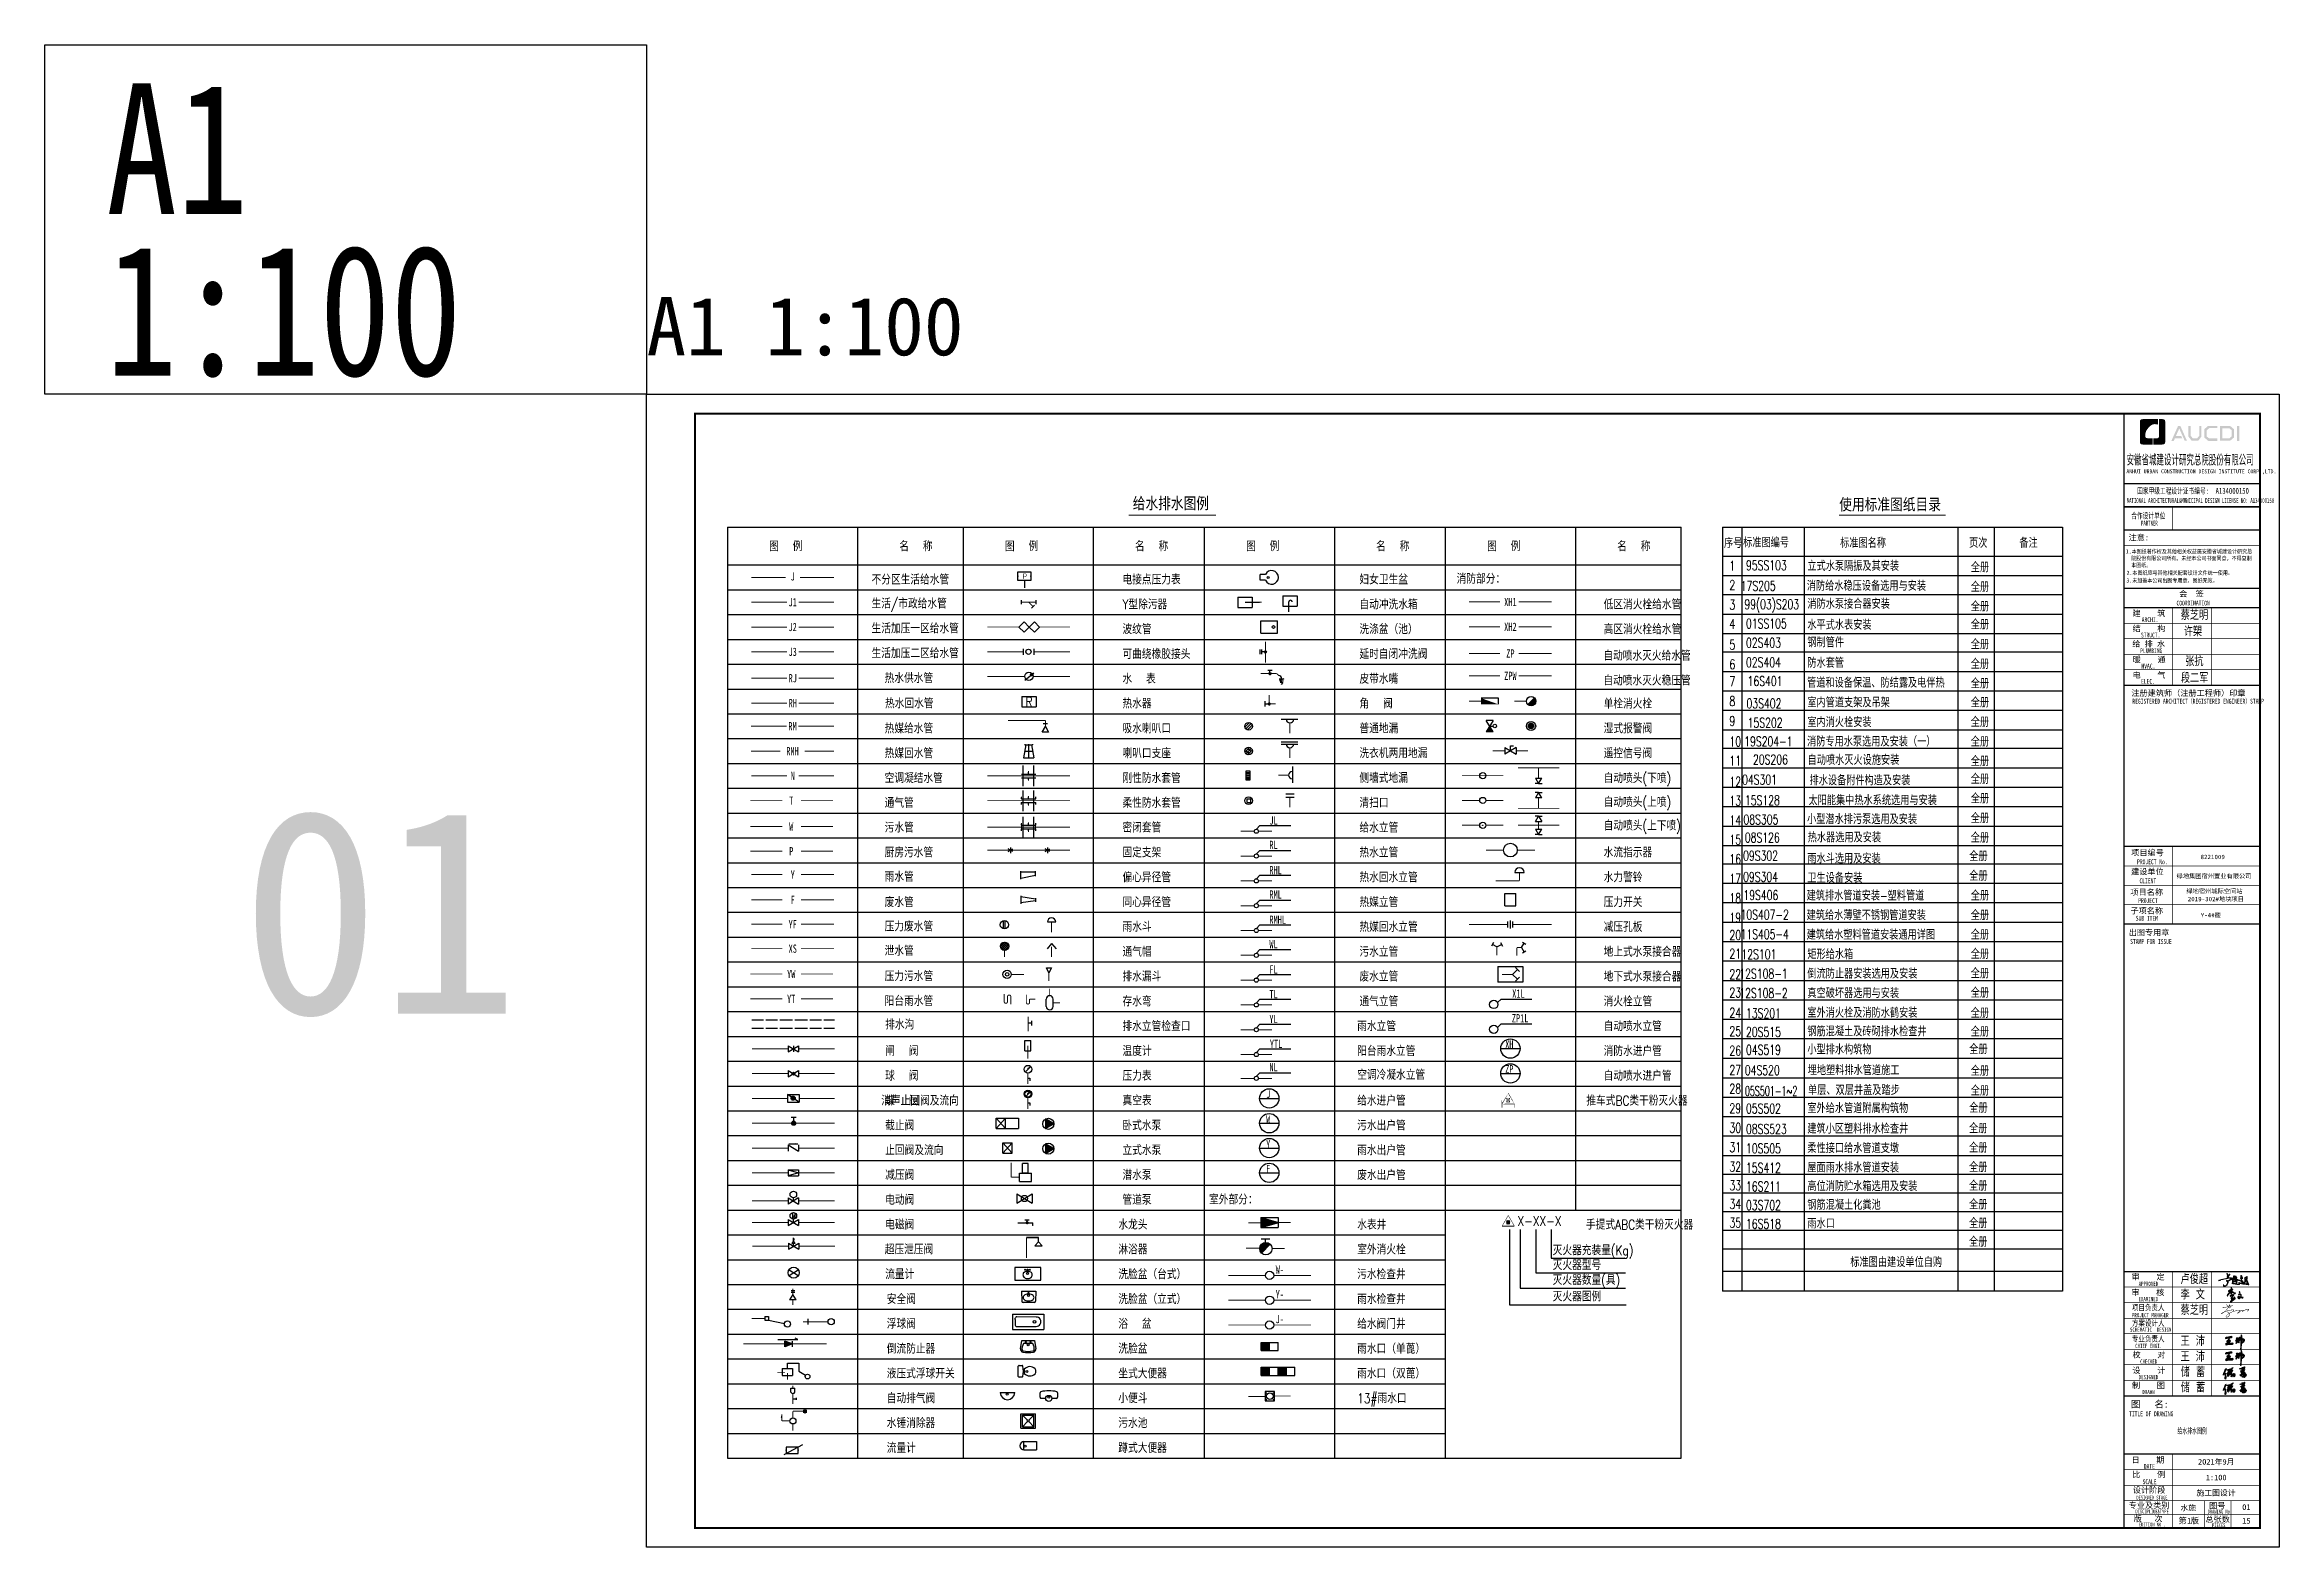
# Model space of a CAD drawing. Extents: x 27938 to 1042331, y -235042 to 1535213.
# Drawn here: x 636514 to 751614, y 1029265 to 1106665 of the extents above; entities that cross this region are included whole.
import ezdxf
from ezdxf.enums import TextEntityAlignment as Align

# ---------------------------------------------------------------- set-up
doc = ezdxf.new("R2010")
doc.units = 0
doc.header["$LTSCALE"] = 1000
doc.header["$MEASUREMENT"] = 0
doc.linetypes.add('DASH', pattern=[0.35, 0.25, -0.1])
for name, color, linetype in [('0s-水标注', 7, 'Continuous'), ('C-Sheet-图框', 101, 'Continuous'), ('DIM_SYMB', 3, 'Continuous'), ('PUB_TEXT', 4, 'Continuous'), ('图框', 140, 'Continuous'), ('图签文字', 147, 'Continuous'), ('电子签名-李文', 7, 'DASH'), ('签名-水', 7, 'Continuous')]:
    doc.layers.add(name, color=color, linetype=linetype)
doc.layers.add('yichutu', color=7, linetype='Continuous', true_color=0xffffff, plot=False)
doc.layers.add('图签', color=147, linetype='Continuous', lineweight=18)
doc.layers.add('签名', color=7, linetype='Continuous', lineweight=18)
doc.styles.add('-黑体', font='simhei.ttf', dxfattribs={"width": 0.8})
doc.styles.add('_TCH_LABEL', font='simhei.ttf')
doc.styles.add('C', font='simhei.ttf')
doc.styles.add('HT', font='simhei.ttf')
doc.styles.add('HZ', font='txt', dxfattribs={"bigfont": 'hztxt'})
doc.styles.add('HZ8', font='txt.shx', dxfattribs={"bigfont": 'hztxt.shx'})
doc.styles.add('ST', font='', dxfattribs={"width": 0.8})
doc.styles.get("Standard").update_dxf_attribs({"font": 'gbenor.shx', "bigfont": 'gbcbig.shx'})
doc.styles.add('中森字体', font='', dxfattribs={"width": 0.8})
doc.styles.add('宋体', font='', dxfattribs={"height": 50})
doc.styles.add('建筑图签-1', font='simhei.ttf', dxfattribs={"width": 0.7})
doc.styles.add('建筑图签-2', font='TXT.shx', dxfattribs={"width": 0.5, "bigfont": 'HZTXT.shx'})
doc.styles.add('黑体', font='simhei.ttf')
doc.styles.get('ST').set_extended_font_data('SimSun')
doc.styles.get('中森字体').set_extended_font_data('SimSun')
doc.styles.get('宋体').set_extended_font_data('SimSun')

msp = doc.modelspace()

# ---------------------------------------------------------------- texts
at = {"layer": '0s-水标注', "style": '-黑体', "width": 0.8}
msp.add_text('给水排水图例', height=600, dxfattribs=at).set_placement((694521.7, 1082745.2, 0), align=Align.CENTER)
at = {"layer": '0s-水标注', "style": 'HZ', "width": 0.8}
for s, height, p in [('图  例', 500, (673833.5, 1080578.7)), ('名  称', 500, (680531.1, 1080575.9)), ('图  例', 500, (685974.5, 1080578.7)), ('名  称', 500, (692672.1, 1080575.9)), ('图  例', 500, (698393.5, 1080578.7)), ('名  称', 500, (705091.1, 1080575.9)), ('图  例', 500, (710812.5, 1080578.7)), ('名  称', 500, (717510.1, 1080575.9)), ('不分区生活给水管', 500, (679102.3, 1078859.2)), ('电接点压力表', 500, (692028.1, 1078861.4)), ('妇女卫生盆', 500, (704233.3, 1078861.4)), ('Y型除污器', 500, (692028.1, 1077583.4)), ('自动冲洗水箱', 500, (704233.3, 1077581.2)), ('低区消火栓给水管', 500, (716812.5, 1077579)), ('波纹管', 500, (692028.1, 1076303.2)), ('洗涤盆（池）', 500, (704233.3, 1076305.4)), ('高区消火栓给水管', 500, (716812.5, 1076301)), ('可曲绕橡胶接头', 500, (692028.1, 1075023)), ('延时自闭冲洗阀', 500, (704233.3, 1075025.2)), ('自动喷水灭火给水管', 500, (716797.2, 1074939.8)), ('水  表', 500, (692028.1, 1073751.6)), ('皮带水嘴', 500, (704233.3, 1073747.2)), ('自动喷水灭火稳压管', 500, (716797.2, 1073661.8)), ('热水回水管', 500, (679797.6, 1072482.9)), ('R', 500, (687031.1, 1072563.7)), ('热水器', 500, (692028.1, 1072475.9)), ('角  阀', 500, (704233.3, 1072471.4)), ('单栓消火栓', 500, (716812.5, 1072467)), ('热媒给水管', 500, (679777.1, 1071191.2)), ('吸水喇叭口', 500, (692028.1, 1071195.6)), ('普通地漏', 500, (704233.3, 1071197.9)), ('湿式报警阀', 500, (716812.5, 1071193.4)), ('热媒回水管', 500, (679777.1, 1069913.2)), ('喇叭口支座', 500, (692028.1, 1069915.4)), ('洗衣机两用地漏', 500, (704233.3, 1069919.9)), ('遥控信号阀', 500, (716812.5, 1069913.2)), ('空调凝结水管', 500, (679777.1, 1068635.2)), ('刚性防水套管', 500, (692028.1, 1068635.2)), ('侧墙式地漏', 500, (704233.3, 1068641.9)), ('自动喷头(下喷)', 500, (716812.5, 1068635.2)), ('通气管', 500, (679777.1, 1067357.2)), ('柔性防水套管', 500, (692028.1, 1067357.2)), ('清扫口', 500, (704233.3, 1067359.4)), ('自动喷头(上喷)', 500, (716812.5, 1067400.6)), ('污水管', 500, (679777.1, 1066083.8)), ('密闭套管', 500, (692028.1, 1066084.3)), ('给水立管', 500, (704233.3, 1066079.2)), ('自动喷头(上下喷)', 500, (716812.5, 1066188.8)), ('厨房污水管', 500, (679777.1, 1064805.8)), ('固定支架', 500, (692028.1, 1064803.4)), ('热水立管', 500, (704233.3, 1064801.2)), ('水流指示器', 500, (716812.5, 1064805.6)), ('雨水管', 500, (679777.1, 1063553.5)), ('偏心异径管', 500, (692028.1, 1063525.4)), ('热水回水立管', 500, (704233.3, 1063523.2)), ('水力警铃', 500, (716812.5, 1063525.4)), ('废水管', 500, (679777.1, 1062245.2)), ('同心异径管', 500, (692028.1, 1062247.4)), ('热媒立管', 500, (704233.3, 1062245.2)), ('压力开关', 500, (716812.5, 1062247.4)), ('压力废水管', 500, (679777.1, 1060994.8)), ('雨水斗', 500, (692028.1, 1060973.9)), ('热媒回水立管', 500, (704233.3, 1060967.2)), ('减压孔板', 500, (716812.5, 1060969.4)), ('泄水管', 500, (679777.1, 1059735)), ('通气帽', 500, (692028.1, 1059691.4)), ('污水立管', 500, (704233.3, 1059689.2)), ('地上式水泵接合器', 500, (716812.5, 1059689.2)), ('压力污水管', 500, (679777.1, 1058430.1)), ('排水漏斗', 500, (692028.1, 1058413.4)), ('废水立管', 500, (704233.3, 1058411.2)), ('地下式水泵接合器', 500, (716812.5, 1058411.2)), ('阳台雨水管', 500, (679777.1, 1057152.1)), ('存水弯', 500, (692028.1, 1057133.2)), ('通气立管', 500, (704233.3, 1057133.2)), ('消火栓立管', 500, (716812.5, 1057131)), ('排水沟', 500, (679806, 1055939.1)), ('排水立管检查口', 500, (692028.1, 1055855.2)), ('雨水立管', 500, (704117.5, 1055855.2)), ('自动喷水立管', 500, (716812.5, 1055855.2)), ('闸  阀', 500, (679806, 1054581.6)), ('温度计', 500, (692028.1, 1054577.2)), ('阳台雨水立管', 500, (704114.9, 1054577.2)), ('消防水进户管', 500, (716812.5, 1054577.2)), ('球  阀', 500, (679806, 1053303.6)), ('压力表', 500, (692028.1, 1053301.4)), ('空调冷凝水立管', 500, (704117.5, 1053349.8)), ('自动喷水进户管', 500, (716812.5, 1053299.2)), ('消声止回阀及流向', 500, (679601.8, 1052023.4)), ('蝶  阀', 500, (679806, 1052025.6)), ('真空表', 500, (692028.1, 1052023.4)), ('给水进户管', 500, (704117.5, 1052021.2)), ('推车式BC类干粉灭火器', 500, (715916.8, 1052021.2)), ('截止阀', 500, (679806, 1050745.4)), ('卧式水泵', 500, (692028.1, 1050745.4)), ('污水出户管', 500, (704117.5, 1050743.2)), ('止回阀及流向', 500, (679806, 1049469.6)), ('立式水泵', 500, (692028.1, 1049467.4)), ('雨水出户管', 500, (704117.5, 1049465.2)), ('减压阀', 500, (679806, 1048191.6)), ('潜水泵', 500, (692028.1, 1048189.4)), ('废水出户管', 500, (704117.5, 1048187.2)), ('电动阀', 500, (679806, 1046913.6)), ('管道泵', 500, (692028.1, 1046911.4)), ('室外部分：', 500, (696489.9, 1046927.5)), ('M', 250, (674986, 1046225.6)), ('X-XX-X', 500, (712373.3, 1045818.9)), ('电磁阀', 500, (679806, 1045635.6)), ('水龙头', 500, (691814.3, 1045633.4)), ('水表井', 500, (704117.5, 1045631.2)), ('手提式ABC类干粉灭火器', 500, (715899.9, 1045633.4)), ('超压泄压阀', 500, (679781.9, 1044357.6)), ('淋浴器', 500, (691814.3, 1044353.2)), ('室外消火栓', 500, (704117.5, 1044351)), ('灭火器充装量(Kg)', 500, (714188, 1044314.2)), ('灭火器型号', 500, (714188, 1043548.2)), ('流量计', 500, (679806, 1043079.6)), ('洗脸盆（台式）', 500, (691814.3, 1043077.4)), ('污水检查井', 500, (704117.5, 1043075.2)), ('灭火器数量(具)', 500, (714188, 1042782.1)), ('安全阀', 500, (679887.1, 1041797.2)), ('洗脸盆（立式）', 500, (691814.3, 1041799.4)), ('雨水检查井', 500, (704117.5, 1041797.2)), ('灭火器图例', 500, (714188, 1041931)), ('浮球阀', 500, (679887.1, 1040523.6)), ('浴  盆', 500, (691814.3, 1040521.4)), ('给水阀门井', 500, (704117.5, 1040519.2)), ('倒流防止器', 500, (679887.1, 1039241.2)), ('洗脸盆', 500, (691814.3, 1039243.4)), ('雨水口（单蓖）', 500, (704117.5, 1039241.2)), ('液压式浮球开关', 500, (679887.1, 1037965.4)), ('坐式大便器', 500, (691814.3, 1037965.4)), ('雨水口（双蓖）', 500, (704117.5, 1037965.4)), ('自动排气阀', 500, (679887.1, 1036687.4)), ('小便斗', 500, (691814.3, 1036691.9)), ('13#雨水口', 500, (704117.5, 1036689.6)), ('水锤消除器', 500, (679887.1, 1035409.4)), ('污水池', 500, (691814.3, 1035413.9)), ('流量计', 500, (679887.1, 1034131.4)), ('蹲式大便器', 500, (691814.3, 1034131.4))]:
    msp.add_text(s, height=height, rotation=0, dxfattribs=at).set_placement(p)
at = {"layer": '0s-水标注', "style": 'HZ', "width": 0.7}
for s, p in [('序号', (723013.9, 1080741.1)), ('标准图编号', (723997.1, 1080768.1)), ('标准图名称', (728993.9, 1080749.5)), ('页次', (735633.5, 1080749.5)), ('备注', (738226.1, 1080749.5)), ('1', (723292.3, 1079575.6)), ('95SS103', (724144.4, 1079597.3)), ('立式水泵隔振及其安装', (727304.4, 1079562.7)), ('全册', (735722.6, 1079495.2)), ('2', (723292.3, 1078585.6)), ('消防给水稳压设备选用与安装', (727276.9, 1078537.5)), ('全册', (735722.6, 1078482.8)), ('3', (723292.3, 1077566.4)), ('99(03)S203', (724061.9, 1077590.4)), ('消防水泵接合器安装', (727304.4, 1077609)), ('全册', (735722.6, 1077475.8)), ('4', (723292.3, 1076575.6)), ('01SS105', (724144.4, 1076597.9)), ('水平式水表安装', (727304.4, 1076528.8)), ('全册', (735722.6, 1076549.2)), ('5', (723292.3, 1075507.6)), ('02S403', (724144.4, 1075609.9)), ('02S404', (724144.4, 1074599.7)), ('钢制管件', (727304.4, 1075629.8)), ('防水套管', (727304.4, 1074571.7)), ('全册', (735722.6, 1075527.2)), ('全册', (735722.6, 1074514.8)), ('7', (723292.3, 1073623.3)), ('6', (723292.3, 1074497.9)), ('16S401', (724225.8, 1073633.3)), ('管道和设备保温、防结露及电伴热', (727290.8, 1073549.5)), ('全册', (735722.6, 1073507.8)), ('8', (723292.3, 1072602.1)), ('03S402', (724169.6, 1072482)), ('室内管道支架及吊架', (727304.4, 1072533.5)), ('全册', (735722.6, 1072532.2)), ('9', (723292.3, 1071579.3)), ('15S202', (724230.7, 1071488.6)), ('室内消火栓安装', (727304.4, 1071517.2)), ('全册', (735722.6, 1071525.2)), ('10', (723292.3, 1070523.3)), ('全册', (735722.6, 1070512.8)), ('11', (723292.3, 1069533.1)), ('全册', (735722.6, 1069505.8)), ('12', (723292.3, 1068455.8)), ('排水设备附件构造及安装', (727414.6, 1068521)), ('全册', (735722.6, 1068591.2)), ('全册', (735722.6, 1067584.2)), ('13', (723292.3, 1067467.5)), ('15S128', (724089.3, 1067493.5)), ('小型潜水排污泵选用及安装', (727289.2, 1066520)), ('太阳能集中热水系统选用与安装', (727365, 1067493.5)), ('全册', (735722.6, 1066571.8)), ('14', (723292.3, 1066467.5)), ('15', (723292.3, 1065467.5)), ('08S126', (724083.8, 1065573.3)), ('热水器选用及安装', (727323.3, 1065581.3)), ('全册', (735722.6, 1065564.8)), ('16', (723292.3, 1064467.5)), ('雨水斗选用及安装', (727304.2, 1064496.2)), ('全册', (735641.5, 1064615.1)), ('17', (723292.3, 1063460.5)), ('卫生设备安装', (727304.2, 1063494.4)), ('全册', (735641.5, 1063601.1)), ('18', (723292.3, 1062453.5)), ('全册', (735722.6, 1062584.2)), ('19', (723292.3, 1061453.5)), ('建筑给水薄壁不锈钢管道安装', (727268.6, 1061574.7)), ('全册', (735722.6, 1061577.2)), ('20', (723292.3, 1060548.5)), ('21', (723292.3, 1059592.3)), ('建筑给水塑料管道安装通用详图', (727268.6, 1060567.7)), ('矩形给水箱', (727305.6, 1059561.6)), ('全册', (735722.6, 1060570.2)), ('全册', (735722.6, 1059577.2)), ('22', (723292.3, 1058534.6)), ('倒流防止器安装选用及安装', (727305.6, 1058561.6)), ('全册', (735722.6, 1058577.2)), ('23', (723292.3, 1057591.4)), ('真空破坏器选用与安装', (727305.6, 1057561.6)), ('全册', (735722.6, 1057577.2)), ('24', (723292.3, 1056548.6)), ('13S201', (724144.4, 1056521.6)), ('室外消火栓及消防水鹤安装', (727304.4, 1056550.2)), ('全册', (735722.6, 1056536.7)), ('25', (723292.3, 1055598.4)), ('全册', (735722.6, 1055574.7)), ('26', (723292.3, 1054598.4)), ('04S519', (724144.4, 1054640.2)), ('小型排水构筑物', (727304.4, 1054655.6)), ('全册', (735641.5, 1054674.1)), ('27', (723292.3, 1053598.4)), ('04S520', (724083.8, 1053587.4)), ('埋地塑料排水管道施工', (727323.3, 1053588.3)), ('全册', (735722.6, 1053553.7)), ('28', (723292.3, 1052636.5)), ('29', (723292.3, 1051629.5)), ('05S502', (724144.4, 1051616.2)), ('室外给水管道附属构筑物', (727304.4, 1051631.5)), ('单层、双层井盖及踏步', (727341, 1052565.8)), ('全册', (735641.5, 1051650.1)), ('全册', (735722.6, 1052537.8)), ('30', (723292.3, 1050622.5)), ('08SS523', (724144.4, 1050562.2)), ('建筑小区塑料排水检查井', (727304.4, 1050577.5)), ('全册', (735633.5, 1050596.1)), ('31', (723292.3, 1049622.5)), ('10S505', (724144.4, 1049562.2)), ('柔性接口给水管道支墩', (727304.4, 1049577.5)), ('全册', (735633.5, 1049596.1)), ('32', (723292.3, 1048622.5)), ('15S412', (724144.4, 1048562.2)), ('屋面雨水排水管道安装', (727304.4, 1048577.5)), ('全册', (735633.5, 1048596.1)), ('33', (723292.3, 1047660.5)), ('16S211', (724144.4, 1047600.2)), ('高位消防贮水箱选用及安装', (727304.4, 1047615.6)), ('全册', (735633.5, 1047634.1)), ('34', (723292.3, 1046698.6)), ('03S702', (724144.4, 1046638.3)), ('钢筋混凝土化粪池', (727304.4, 1046653.6)), ('全册', (735633.5, 1046672.2)), ('全册', (735633.5, 1045710.2)), ('35', (723292.3, 1045736.7)), ('16S518', (724144.4, 1045676.3)), ('雨水口', (727304.4, 1045691.7)), ('全册', (735633.5, 1044748.3)), ('标准图由建设单位自购', (729517.6, 1043704))]:
    msp.add_text(s, height=500, dxfattribs=at).set_placement(p)
at = {"layer": '0s-水标注', "ltscale": 1.5, "style": 'ST', "width": 0.7}
for s, p in [('J', (675041.9, 1079276.6)), ('J1', (675041.9, 1077946.6)), ('XH1', (712008, 1077959.2)), ('J2', (675041.9, 1076668.6)), ('XH2', (712008, 1076681.2)), ('J3', (675041.9, 1075390.6)), ('ZP', (712008, 1075306.8)), ('RJ', (675044.3, 1074029.8)), ('ZPW', (712008, 1074159.8)), ('RH', (675044.3, 1072751.8)), ('RM', (675032.2, 1071558.2)), ('RMH', (675032.2, 1070280.2)), ('N', (675044.3, 1069002.2)), ('T', (674969.8, 1067724.2)), ('W', (674967.4, 1066397.5)), ('P', (674967.4, 1065119.5)), ('Y', (675044.3, 1063920.4)), ('F', (675044.3, 1062612.2)), ('YF', (675044.3, 1061361.8)), ('YW', (674967.4, 1058797)), ('YT', (674967.4, 1057519))]:
    msp.add_text(s, height=426, dxfattribs=at).set_placement(p, align=Align.MIDDLE)
at = {"layer": '0s-水标注', "ltscale": 1.5}
for s, height, style, width, p in [('消防部分：', 500, 'HZ8', 0.8, (709239.6, 1078901.9)), ('生活/市政给水管', 500, 'HZ8', 0.8, (679102.3, 1077623.3)), ('生活加压一区给水管', 500, 'HZ8', 0.8, (679102.3, 1076345.3)), ('生活加压二区给水管', 500, 'HZ8', 0.8, (679102.3, 1075067.3)), ('热水供水管', 500, 'HZ8', 0.8, (679777.1, 1073783)), ('JL', 426, 'ST', 0.7, (699596, 1066490.9)), ('RL', 426, 'ST', 0.7, (699596, 1065233.4)), ('RHL', 426, 'ST', 0.7, (699596, 1063938.2)), ('RML', 426, 'ST', 0.7, (699596, 1062677.4)), ('RMHL', 426, 'ST', 0.7, (699596, 1061382.2)), ('WL', 426, 'ST', 0.7, (699596, 1060124.2)), ('FL', 426, 'ST', 0.7, (699596, 1058821.4)), ('TL', 426, 'ST', 0.7, (699596, 1057544)), ('X1L', 426, 'ST', 0.7, (712102.8, 1057573.7)), ('YL', 426, 'ST', 0.7, (699596, 1056266.6)), ('ZP1L', 426, 'ST', 0.7, (712083.9, 1056304.8)), ('YTL', 426, 'ST', 0.7, (699619.5, 1054989.2)), ('XH', 397.6, 'ST', 0.7, (711746.7, 1054985.1)), ('NL', 426, 'ST', 0.7, (699596, 1053787.2)), ('ZP', 397.6, 'ST', 0.7, (711746.7, 1053707.1)), ('J', 397.6, 'ST', 0.7, (699431.4, 1052402.6)), ('W', 397.6, 'ST', 0.7, (699431.4, 1051124.6)), ('Y', 397.6, 'ST', 0.7, (699431.4, 1049846.6)), ('F', 397.6, 'ST', 0.7, (699431.4, 1048568.6)), ('W-', 426, 'ST', 0.7, (699920.1, 1043366.5)), ('Y-', 426, 'ST', 0.7, (699920.1, 1042088.5)), ('J-', 426, 'ST', 0.7, (699920.1, 1040810.5))]:
    msp.add_text(s, height=height, dxfattribs=dict(at, style=style, width=width)).set_placement(p)
at = {"layer": '0s-水标注', "style": 'HZ'}
for s, width, p in [('17S205 ', 0.7, (724929.4, 1078788)), ('04S301', 0.7, (724841.8, 1068805.4)), ('08S305', 0.7, (724913.1, 1066753.5)), ('09S302', 0.7, (724894.3, 1064889.8)), ('09S304', 0.7, (724894.3, 1063797.1)), ('10S407-2', 0.7, (725107.6, 1061853.4)), ('11S405-4', 0.7, (725107.6, 1060846.4)), ('12S108-1', 0.7, (725046.3, 1058812.2)), ('12S101', 0.7, (724808.7, 1059812.2)), ('12S108-2', 0.7, (725046.3, 1057812.2)), ('05S501-1~2', 0.6, (725438.9, 1052771.2))]:
    msp.add_text(s, height=500, dxfattribs=dict(at, width=width)).set_placement(p, align=Align.MIDDLE)
at = {"layer": '0s-水标注', "color": 1, "style": 'HZ', "width": 0.7}
for s, p in [('19S204-1', (725297.1, 1070776.9)), ('20S206', (725404, 1069844.4)), ('19S406', (724910.3, 1062860.4))]:
    msp.add_text(s, height=500, dxfattribs=at).set_placement(p, align=Align.MIDDLE)
for s, p in [('消防专用水泵选用及安装（一）', (727289.2, 1070520.3)), ('自动喷水灭火设施安装', (727316.7, 1069570)), ('建筑排水管道安装-塑料管道', (727268.6, 1062581.7)), ('20S515', (724144.4, 1055559.6)), ('钢筋混凝土及砖砌排水检查井', (727304.4, 1055588.2))]:
    msp.add_text(s, height=500, dxfattribs=at).set_placement(p)
at = {"layer": '0s-水标注', "ltscale": 1.5, "style": 'ST', "width": 0.7}
msp.add_text('XS', height=426, rotation=360, dxfattribs=at).set_placement((675044.3, 1060101.9), align=Align.MIDDLE)
at = {"layer": 'C-Sheet-图框', "color": 7, "style": '宋体', "width": 0.6}
msp.add_text('给水排水图例', height=300, dxfattribs=at).set_placement((746367.8, 1035114))
at = {"layer": 'C-Sheet-图框', "color": 7, "style": '宋体'}
for s, p in [('01', (749703.9, 1031183.4)), ('15', (749703.9, 1030483.4))]:
    msp.add_text(s, height=300, dxfattribs=at).set_placement(p)
at = {"layer": 'DIM_SYMB', "color": 6, "style": 'C'}
msp.add_text('01', height=10514.77, dxfattribs=at).set_placement((646631, 1056749.2))
at = {"layer": 'PUB_TEXT', "style": '中森字体', "width": 0.8}
msp.add_text('使用标准图纸目录', height=600, dxfattribs=at).set_placement((728948, 1082687.2))
at = {"layer": '图框', "color": 2, "style": '黑体', "width": 0.8}
for s, p in [('A1', (639677.3, 1097948.1)), ('1:100', (639677.3, 1089622))]:
    msp.add_text(s, height=6729.45, dxfattribs=at).set_placement(p)
at = {"layer": '图签', "color": 2, "style": '宋体'}
msp.add_text('Y-4#楼', height=229.34, dxfattribs=at).set_placement((747568.2, 1061713.2))

# ---------------------------------------------------------------- blocks, each defined once
blk = doc.blocks.new('*X133')
at = {"color": 0, "linetype": 'Continuous'}
for p, q in [((-79979, -68610), (-79674, -68610)), ((-79979, -68620), (-79674, -68620)), ((-79979, -68630), (-79674, -68630)), ((-79979, -68640), (-79674, -68640)), ((-79979, -68650), (-79674, -68650)), ((-79979, -68660), (-79674, -68660)), ((-79979, -68670), (-79674, -68670)), ((-79979, -68680), (-79674, -68680)), ((-79979, -68690), (-79674, -68690)), ((-79979, -68700), (-79674, -68700)), ((-79979, -68710), (-79674, -68710)), ((-79979, -68720), (-79674, -68720)), ((-79979, -68730), (-79674, -68730)), ((-79979, -68740), (-79674, -68740)), ((-79979, -68750), (-79674, -68750)), ((-79979, -68760), (-79674, -68760)), ((-79979, -68770), (-79674, -68770)), ((-79979, -68780), (-79674, -68780)), ((-79979, -68790), (-79674, -68790)), ((-79979, -68800), (-79674, -68800)), ((-79979, -68810), (-79674, -68810)), ((-79979, -68820), (-79674, -68820)), ((-79979, -68830), (-79674, -68830)), ((-79979, -68840), (-79674, -68840)), ((-79979, -68850), (-79674, -68850)), ((-79979, -68860), (-79674, -68860)), ((-79979, -68870), (-79674, -68870)), ((-79979, -68880), (-79674, -68880)), ((-79979, -68890), (-79674, -68890)), ((-79979, -68900), (-79674, -68900))]:
    blk.add_line(p, q, dxfattribs=at)
blk = doc.blocks.new('*X135')
at = {"color": 0, "linetype": 'Continuous'}
for p, q in [((-59859, -59642), (-59854, -59642)), ((-59859, -59643), (-59851, -59643)), ((-59859, -59644), (-59847, -59644)), ((-59859, -59645), (-59844, -59645)), ((-59859, -59646), (-59840, -59646)), ((-59859, -59647), (-59837, -59647)), ((-59859, -59648), (-59833, -59648)), ((-59859, -59649), (-59830, -59649)), ((-59859, -59650), (-59826, -59650)), ((-59859, -59651), (-59823, -59651)), ((-59859, -59652), (-59819, -59652)), ((-59859, -59653), (-59816, -59653)), ((-59859, -59654), (-59812, -59654)), ((-59859, -59655), (-59809, -59655)), ((-59859, -59656), (-59805, -59656)), ((-59859, -59657), (-59802, -59657)), ((-59859, -59658), (-59798, -59658)), ((-59859, -59659), (-59795, -59659)), ((-59859, -59660), (-59791, -59660)), ((-59859, -59661), (-59788, -59661)), ((-59859, -59662), (-59784, -59662)), ((-59859, -59663), (-59781, -59663)), ((-59859, -59664), (-59777, -59664)), ((-59859, -59665), (-59774, -59665)), ((-59859, -59666), (-59770, -59666)), ((-59859, -59667), (-59767, -59667)), ((-59859, -59668), (-59763, -59668)), ((-59859, -59669), (-59760, -59669)), ((-59859, -59670), (-59756, -59670)), ((-59859, -59671), (-59753, -59671)), ((-59859, -59672), (-59749, -59672)), ((-59859, -59673), (-59746, -59673)), ((-59859, -59674), (-59742, -59674)), ((-59859, -59675), (-59739, -59675)), ((-59859, -59676), (-59735, -59676)), ((-59859, -59677), (-59732, -59677)), ((-59859, -59678), (-59728, -59678)), ((-59859, -59679), (-59725, -59679)), ((-59859, -59680), (-59721, -59680)), ((-59859, -59681), (-59718, -59681)), ((-59859, -59682), (-59714, -59682)), ((-59859, -59683), (-59711, -59683)), ((-59859, -59684), (-59707, -59684)), ((-59859, -59685), (-59704, -59685)), ((-59859, -59686), (-59700, -59686)), ((-59859, -59687), (-59697, -59687)), ((-59859, -59688), (-59693, -59688)), ((-59859, -59689), (-59690, -59689)), ((-59859, -59690), (-59686, -59690)), ((-59859, -59691), (-59683, -59691)), ((-59859, -59692), (-59679, -59692)), ((-59859, -59693), (-59676, -59693)), ((-59859, -59694), (-59672, -59694)), ((-59859, -59695), (-59669, -59695)), ((-59859, -59696), (-59665, -59696)), ((-59859, -59697), (-59662, -59697)), ((-59859, -59698), (-59658, -59698)), ((-59859, -59699), (-59655, -59699)), ((-59859, -59700), (-59651, -59700)), ((-59859, -59701), (-59648, -59701)), ((-59859, -59702), (-59644, -59702)), ((-59859, -59703), (-59641, -59703)), ((-59859, -59704), (-59637, -59704)), ((-59859, -59705), (-59634, -59705)), ((-59859, -59706), (-59630, -59706)), ((-59859, -59707), (-59627, -59707)), ((-59859, -59708), (-59623, -59708)), ((-59859, -59709), (-59620, -59709)), ((-59859, -59710), (-59616, -59710)), ((-59859, -59711), (-59613, -59711)), ((-59859, -59712), (-59609, -59712)), ((-59859, -59713), (-59606, -59713)), ((-59859, -59714), (-59602, -59714)), ((-59859, -59715), (-59599, -59715)), ((-59859, -59716), (-59595, -59716)), ((-59859, -59717), (-59592, -59717)), ((-59859, -59718), (-59588, -59718)), ((-59859, -59719), (-59585, -59719)), ((-59859, -59720), (-59581, -59720)), ((-59859, -59721), (-59578, -59721)), ((-59859, -59722), (-59574, -59722)), ((-59859, -59723), (-59571, -59723)), ((-59859, -59724), (-59567, -59724)), ((-59859, -59725), (-59564, -59725)), ((-59859, -59726), (-59560, -59726)), ((-59859, -59727), (-59557, -59727)), ((-59859, -59728), (-59553, -59728)), ((-59859, -59729), (-59550, -59729)), ((-59859, -59730), (-59546, -59730)), ((-59859, -59731), (-59543, -59731)), ((-59859, -59732), (-59539, -59732)), ((-59859, -59733), (-59536, -59733)), ((-59859, -59734), (-59532, -59734)), ((-59859, -59735), (-59529, -59735)), ((-59859, -59736), (-59525, -59736)), ((-59859, -59737), (-59522, -59737)), ((-59859, -59738), (-59518, -59738)), ((-59859, -59739), (-59515, -59739)), ((-59859, -59740), (-59511, -59740)), ((-59859, -59741), (-59508, -59741)), ((-59859, -59742), (-59504, -59742)), ((-59859, -59743), (-59501, -59743)), ((-59859, -59744), (-59497, -59744)), ((-59859, -59745), (-59494, -59745)), ((-59859, -59746), (-59490, -59746)), ((-59859, -59747), (-59487, -59747)), ((-59859, -59748), (-59483, -59748)), ((-59859, -59749), (-59480, -59749)), ((-59859, -59750), (-59476, -59750)), ((-59859, -59751), (-59473, -59751)), ((-59859, -59752), (-59469, -59752)), ((-59859, -59753), (-59466, -59753)), ((-59859, -59754), (-59462, -59754)), ((-59859, -59755), (-59459, -59755)), ((-59859, -59756), (-59455, -59756)), ((-59859, -59757), (-59452, -59757)), ((-59859, -59758), (-59448, -59758)), ((-59859, -59759), (-59445, -59759)), ((-59859, -59760), (-59441, -59760)), ((-59859, -59761), (-59438, -59761)), ((-59859, -59762), (-59434, -59762)), ((-59859, -59763), (-59431, -59763)), ((-59859, -59764), (-59427, -59764)), ((-59859, -59765), (-59424, -59765)), ((-59859, -59766), (-59420, -59766)), ((-59859, -59767), (-59417, -59767)), ((-59859, -59768), (-59413, -59768)), ((-59859, -59769), (-59410, -59769)), ((-59859, -59770), (-59406, -59770)), ((-59859, -59771), (-59403, -59771)), ((-59859, -59772), (-59399, -59772)), ((-59859, -59773), (-59396, -59773)), ((-59859, -59774), (-59392, -59774)), ((-59859, -59775), (-59389, -59775)), ((-59859, -59776), (-59385, -59776)), ((-59859, -59777), (-59382, -59777)), ((-59859, -59778), (-59378, -59778)), ((-59859, -59779), (-59375, -59779)), ((-59859, -59780), (-59371, -59780)), ((-59859, -59781), (-59368, -59781)), ((-59859, -59782), (-59364, -59782)), ((-59859, -59783), (-59361, -59783)), ((-59859, -59784), (-59357, -59784)), ((-59859, -59785), (-59354, -59785)), ((-59859, -59786), (-59350, -59786)), ((-59859, -59787), (-59347, -59787)), ((-59859, -59788), (-59343, -59788)), ((-59859, -59789), (-59340, -59789)), ((-59859, -59790), (-59336, -59790)), ((-59859, -59791), (-59333, -59791)), ((-59859, -59792), (-59329, -59792)), ((-59859, -59793), (-59326, -59793)), ((-59859, -59794), (-59322, -59794)), ((-59859, -59795), (-59319, -59795)), ((-59859, -59796), (-59315, -59796)), ((-59859, -59797), (-59312, -59797)), ((-59859, -59798), (-59308, -59798)), ((-59859, -59799), (-59305, -59799)), ((-59859, -59800), (-59301, -59800)), ((-59859, -59801), (-59298, -59801)), ((-59859, -59802), (-59294, -59802)), ((-59859, -59803), (-59291, -59803)), ((-59859, -59804), (-59287, -59804)), ((-59859, -59805), (-59284, -59805)), ((-59859, -59806), (-59280, -59806)), ((-59859, -59807), (-59277, -59807)), ((-59859, -59808), (-59273, -59808)), ((-59859, -59809), (-59270, -59809)), ((-59859, -59810), (-59266, -59810)), ((-59859, -59811), (-59263, -59811)), ((-59859, -59812), (-59259, -59812)), ((-59859, -59813), (-59256, -59813)), ((-59859, -59814), (-59252, -59814)), ((-59859, -59815), (-59249, -59815)), ((-59859, -59816), (-59245, -59816)), ((-59859, -59817), (-59242, -59817)), ((-59859, -59818), (-59238, -59818)), ((-59859, -59819), (-59235, -59819)), ((-59859, -59820), (-59231, -59820)), ((-59859, -59821), (-59228, -59821)), ((-59859, -59822), (-59224, -59822)), ((-59859, -59823), (-59221, -59823)), ((-59859, -59824), (-59217, -59824)), ((-59859, -59825), (-59214, -59825)), ((-59859, -59826), (-59210, -59826)), ((-59859, -59827), (-59207, -59827)), ((-59859, -59828), (-59203, -59828)), ((-59859, -59829), (-59200, -59829)), ((-59859, -59830), (-59196, -59830)), ((-59859, -59831), (-59193, -59831)), ((-59859, -59832), (-59189, -59832)), ((-59859, -59833), (-59186, -59833)), ((-59859, -59834), (-59182, -59834)), ((-59859, -59835), (-59179, -59835)), ((-59859, -59836), (-59175, -59836)), ((-59859, -59837), (-59172, -59837)), ((-59859, -59838), (-59168, -59838)), ((-59859, -59839), (-59165, -59839)), ((-59859, -59840), (-59161, -59840)), ((-59859, -59841), (-59158, -59841)), ((-59859, -59842), (-59154, -59842)), ((-59859, -59843), (-59151, -59843)), ((-59859, -59844), (-59147, -59844)), ((-59859, -59845), (-59144, -59845)), ((-59859, -59846), (-59140, -59846)), ((-59859, -59847), (-59137, -59847)), ((-59859, -59848), (-59133, -59848)), ((-59859, -59849), (-59130, -59849)), ((-59859, -59850), (-59126, -59850)), ((-59859, -59851), (-59123, -59851)), ((-59859, -59852), (-59119, -59852)), ((-59859, -59853), (-59116, -59853)), ((-59859, -59854), (-59112, -59854)), ((-59859, -59855), (-59109, -59855)), ((-59859, -59856), (-59105, -59856)), ((-59859, -59857), (-59102, -59857)), ((-59859, -59858), (-59098, -59858)), ((-59859, -59859), (-59095, -59859)), ((-59859, -59860), (-59091, -59860)), ((-59859, -59861), (-59088, -59861)), ((-59859, -59862), (-59084, -59862)), ((-59859, -59863), (-59081, -59863)), ((-59859, -59864), (-59077, -59864)), ((-59859, -59865), (-59074, -59865)), ((-59859, -59866), (-59070, -59866)), ((-59859, -59867), (-59067, -59867)), ((-59859, -59868), (-59063, -59868)), ((-59859, -59869), (-59060, -59869)), ((-59859, -59870), (-59056, -59870)), ((-59859, -59871), (-59053, -59871)), ((-59859, -59872), (-59049, -59872)), ((-59859, -59873), (-59046, -59873)), ((-59859, -59874), (-59042, -59874)), ((-59859, -59875), (-59039, -59875)), ((-59859, -59876), (-59035, -59876)), ((-59859, -59877), (-59032, -59877)), ((-59859, -59878), (-59028, -59878)), ((-59859, -59879), (-59025, -59879)), ((-59859, -59880), (-59021, -59880)), ((-59859, -59881), (-59018, -59881)), ((-59859, -59882), (-59014, -59882)), ((-59859, -59883), (-59011, -59883)), ((-59859, -59884), (-59007, -59884)), ((-59859, -59885), (-59004, -59885)), ((-59859, -59886), (-59000, -59886)), ((-59859, -59887), (-58997, -59887)), ((-59859, -59888), (-58993, -59888)), ((-59859, -59889), (-58990, -59889)), ((-59859, -59890), (-58986, -59890)), ((-59859, -59891), (-58983, -59891)), ((-59859, -59892), (-58979, -59892)), ((-59859, -59893), (-58976, -59893)), ((-59859, -59894), (-58972, -59894)), ((-59859, -59895), (-58969, -59895)), ((-59859, -59898), (-58970, -59898)), ((-59859, -59899), (-58974, -59899)), ((-59859, -59900), (-58977, -59900)), ((-59859, -59901), (-58981, -59901)), ((-59859, -59902), (-58984, -59902)), ((-59859, -59903), (-58988, -59903)), ((-59859, -59904), (-58991, -59904)), ((-59859, -59905), (-58995, -59905)), ((-59859, -59906), (-58998, -59906)), ((-59859, -59907), (-59002, -59907)), ((-59859, -59908), (-59005, -59908)), ((-59859, -59909), (-59009, -59909)), ((-59859, -59910), (-59012, -59910)), ((-59859, -59911), (-59016, -59911)), ((-59859, -59912), (-59019, -59912)), ((-59859, -59913), (-59023, -59913)), ((-59859, -59914), (-59026, -59914)), ((-59859, -59915), (-59030, -59915)), ((-59859, -59916), (-59033, -59916)), ((-59859, -59917), (-59037, -59917)), ((-59859, -59918), (-59040, -59918)), ((-59859, -59919), (-59044, -59919)), ((-59859, -59920), (-59047, -59920)), ((-59859, -59921), (-59051, -59921)), ((-59859, -59922), (-59054, -59922)), ((-59859, -59923), (-59058, -59923)), ((-59859, -59924), (-59061, -59924)), ((-59859, -59925), (-59065, -59925)), ((-59859, -59926), (-59068, -59926)), ((-59859, -59927), (-59072, -59927)), ((-59859, -59928), (-59075, -59928)), ((-59859, -59929), (-59079, -59929)), ((-59859, -59930), (-59082, -59930)), ((-59859, -59931), (-59086, -59931)), ((-59859, -59932), (-59089, -59932)), ((-59859, -59933), (-59093, -59933)), ((-59859, -59934), (-59096, -59934)), ((-59859, -59935), (-59100, -59935)), ((-59859, -59936), (-59103, -59936)), ((-59859, -59937), (-59107, -59937)), ((-59859, -59938), (-59110, -59938)), ((-59859, -59939), (-59114, -59939)), ((-59859, -59940), (-59117, -59940)), ((-59859, -59941), (-59121, -59941)), ((-59859, -59942), (-59124, -59942)), ((-59859, -59943), (-59128, -59943)), ((-59859, -59944), (-59131, -59944)), ((-59859, -59945), (-59135, -59945)), ((-59859, -59946), (-59138, -59946)), ((-59859, -59947), (-59142, -59947)), ((-59859, -59948), (-59145, -59948)), ((-59859, -59949), (-59149, -59949)), ((-59859, -59950), (-59152, -59950)), ((-59859, -59951), (-59156, -59951)), ((-59859, -59952), (-59159, -59952)), ((-59859, -59953), (-59163, -59953)), ((-59859, -59954), (-59166, -59954)), ((-59859, -59955), (-59170, -59955)), ((-59859, -59956), (-59173, -59956)), ((-59859, -59957), (-59177, -59957)), ((-59859, -59958), (-59180, -59958)), ((-59859, -59959), (-59184, -59959)), ((-59859, -59960), (-59187, -59960)), ((-59859, -59961), (-59191, -59961)), ((-59859, -59962), (-59194, -59962)), ((-59859, -59963), (-59198, -59963)), ((-59859, -59964), (-59201, -59964)), ((-59859, -59965), (-59205, -59965)), ((-59859, -59966), (-59208, -59966)), ((-59859, -59967), (-59212, -59967)), ((-59859, -59968), (-59215, -59968)), ((-59859, -59969), (-59219, -59969)), ((-59859, -59970), (-59222, -59970)), ((-59859, -59971), (-59226, -59971)), ((-59859, -59972), (-59229, -59972)), ((-59859, -59973), (-59233, -59973)), ((-59859, -59974), (-59236, -59974)), ((-59859, -59975), (-59240, -59975)), ((-59859, -59976), (-59243, -59976)), ((-59859, -59977), (-59247, -59977)), ((-59859, -59978), (-59250, -59978)), ((-59859, -59979), (-59254, -59979)), ((-59859, -59980), (-59257, -59980)), ((-59859, -59981), (-59261, -59981)), ((-59859, -59982), (-59264, -59982)), ((-59859, -59983), (-59268, -59983)), ((-59859, -59984), (-59271, -59984)), ((-59859, -59985), (-59275, -59985)), ((-59859, -59986), (-59278, -59986)), ((-59859, -59987), (-59282, -59987)), ((-59859, -59988), (-59285, -59988)), ((-59859, -59989), (-59289, -59989)), ((-59859, -59990), (-59292, -59990)), ((-59859, -59991), (-59296, -59991)), ((-59859, -59992), (-59299, -59992)), ((-59859, -59993), (-59303, -59993)), ((-59859, -59994), (-59306, -59994)), ((-59859, -59995), (-59310, -59995)), ((-59859, -59996), (-59313, -59996)), ((-59859, -59997), (-59317, -59997)), ((-59859, -59998), (-59320, -59998)), ((-59859, -59999), (-59324, -59999)), ((-59859, -60000), (-59327, -60000)), ((-59859, -60001), (-59331, -60001)), ((-59859, -60002), (-59334, -60002)), ((-59859, -60003), (-59338, -60003)), ((-59859, -60004), (-59341, -60004)), ((-59859, -60005), (-59345, -60005)), ((-59859, -60006), (-59348, -60006)), ((-59859, -60007), (-59352, -60007)), ((-59859, -60008), (-59355, -60008)), ((-59859, -60009), (-59359, -60009)), ((-59859, -60010), (-59362, -60010)), ((-59859, -60011), (-59366, -60011)), ((-59859, -60012), (-59369, -60012)), ((-59859, -60013), (-59373, -60013)), ((-59859, -60014), (-59376, -60014)), ((-59859, -60015), (-59380, -60015)), ((-59859, -60016), (-59383, -60016)), ((-59859, -60017), (-59387, -60017)), ((-59859, -60018), (-59390, -60018)), ((-59859, -60019), (-59394, -60019)), ((-59859, -60020), (-59397, -60020)), ((-59859, -60021), (-59401, -60021)), ((-59859, -60022), (-59404, -60022)), ((-59859, -60023), (-59408, -60023)), ((-59859, -60024), (-59411, -60024)), ((-59859, -60025), (-59415, -60025)), ((-59859, -60026), (-59418, -60026)), ((-59859, -60027), (-59422, -60027)), ((-59859, -60028), (-59425, -60028)), ((-59859, -60029), (-59429, -60029)), ((-59859, -60030), (-59432, -60030)), ((-59859, -60031), (-59436, -60031)), ((-59859, -60032), (-59439, -60032)), ((-59859, -60033), (-59443, -60033)), ((-59859, -60034), (-59446, -60034)), ((-59859, -60035), (-59450, -60035)), ((-59859, -60036), (-59453, -60036)), ((-59859, -60037), (-59457, -60037)), ((-59859, -60038), (-59460, -60038)), ((-59859, -60039), (-59464, -60039)), ((-59859, -60040), (-59467, -60040)), ((-59859, -60041), (-59471, -60041)), ((-59859, -60042), (-59474, -60042)), ((-59859, -60043), (-59478, -60043)), ((-59859, -60044), (-59481, -60044)), ((-59859, -60045), (-59485, -60045)), ((-59859, -60046), (-59488, -60046)), ((-59859, -60047), (-59492, -60047)), ((-59859, -60048), (-59495, -60048)), ((-59859, -60049), (-59499, -60049)), ((-59859, -60050), (-59502, -60050)), ((-59859, -60051), (-59506, -60051)), ((-59859, -60052), (-59509, -60052)), ((-59859, -60053), (-59513, -60053)), ((-59859, -60054), (-59516, -60054)), ((-59859, -60055), (-59520, -60055)), ((-59859, -60056), (-59523, -60056)), ((-59859, -60057), (-59527, -60057)), ((-59859, -60058), (-59530, -60058)), ((-59859, -60059), (-59534, -60059)), ((-59859, -60060), (-59537, -60060)), ((-59859, -60061), (-59541, -60061)), ((-59859, -60062), (-59544, -60062)), ((-59859, -60063), (-59548, -60063)), ((-59859, -60064), (-59551, -60064)), ((-59859, -60065), (-59555, -60065)), ((-59859, -60066), (-59558, -60066)), ((-59859, -60067), (-59562, -60067)), ((-59859, -60068), (-59565, -60068)), ((-59859, -60069), (-59569, -60069)), ((-59859, -60070), (-59572, -60070)), ((-59859, -60071), (-59576, -60071)), ((-59859, -60072), (-59579, -60072)), ((-59859, -60073), (-59583, -60073)), ((-59859, -60074), (-59586, -60074)), ((-59859, -60075), (-59590, -60075)), ((-59859, -60076), (-59593, -60076)), ((-59859, -60077), (-59597, -60077)), ((-59859, -60078), (-59600, -60078)), ((-59859, -60079), (-59604, -60079)), ((-59859, -60080), (-59607, -60080)), ((-59859, -60081), (-59611, -60081)), ((-59859, -60082), (-59614, -60082)), ((-59859, -60083), (-59618, -60083)), ((-59859, -60084), (-59621, -60084)), ((-59859, -60085), (-59625, -60085)), ((-59859, -60086), (-59628, -60086)), ((-59859, -60087), (-59632, -60087)), ((-59859, -60088), (-59635, -60088)), ((-59859, -60089), (-59639, -60089)), ((-59859, -60090), (-59642, -60090)), ((-59859, -60091), (-59646, -60091)), ((-59859, -60092), (-59649, -60092)), ((-59859, -60093), (-59653, -60093)), ((-59859, -60094), (-59656, -60094)), ((-59859, -60095), (-59660, -60095)), ((-59859, -60096), (-59663, -60096)), ((-59859, -60097), (-59667, -60097)), ((-59859, -60098), (-59670, -60098)), ((-59859, -60099), (-59674, -60099)), ((-59859, -60100), (-59677, -60100)), ((-59859, -60101), (-59681, -60101)), ((-59859, -60102), (-59684, -60102)), ((-59859, -60103), (-59688, -60103)), ((-59859, -60104), (-59691, -60104)), ((-59859, -60105), (-59695, -60105)), ((-59859, -60106), (-59698, -60106)), ((-59859, -60107), (-59702, -60107)), ((-59859, -60108), (-59705, -60108)), ((-59859, -60109), (-59709, -60109)), ((-59859, -60110), (-59712, -60110)), ((-59859, -60111), (-59716, -60111)), ((-59859, -60112), (-59719, -60112)), ((-59859, -60113), (-59723, -60113)), ((-59859, -60114), (-59726, -60114)), ((-59859, -60115), (-59730, -60115)), ((-59859, -60116), (-59733, -60116)), ((-59859, -60117), (-59737, -60117)), ((-59859, -60118), (-59740, -60118)), ((-59859, -60119), (-59744, -60119)), ((-59859, -60120), (-59747, -60120)), ((-59859, -60121), (-59751, -60121)), ((-59859, -60122), (-59754, -60122)), ((-59859, -60123), (-59758, -60123)), ((-59859, -60124), (-59761, -60124)), ((-59859, -60125), (-59765, -60125)), ((-59859, -60126), (-59768, -60126)), ((-59859, -60127), (-59772, -60127)), ((-59859, -60128), (-59775, -60128)), ((-59859, -60129), (-59779, -60129)), ((-59859, -60130), (-59782, -60130)), ((-59859, -60131), (-59786, -60131)), ((-59859, -60132), (-59789, -60132)), ((-59859, -60133), (-59793, -60133)), ((-59859, -60134), (-59796, -60134)), ((-59859, -60135), (-59800, -60135)), ((-59859, -60136), (-59803, -60136)), ((-59859, -60137), (-59807, -60137)), ((-59859, -60138), (-59810, -60138)), ((-59859, -60139), (-59814, -60139)), ((-59859, -60140), (-59817, -60140)), ((-59859, -60141), (-59821, -60141)), ((-59859, -60142), (-59824, -60142)), ((-59859, -60143), (-59828, -60143)), ((-59859, -60144), (-59831, -60144)), ((-59859, -60145), (-59835, -60145)), ((-59859, -60146), (-59838, -60146)), ((-59859, -60147), (-59842, -60147)), ((-59859, -60148), (-59845, -60148)), ((-59859, -60149), (-59849, -60149)), ((-59859, -60150), (-59852, -60150))]:
    blk.add_line(p, q, dxfattribs=at)
blk = doc.blocks.new('*X131')
at = {"color": 0, "linetype": 'Continuous'}
for p, q in [((-69891, -48890), (-69782, -48780)), ((-69891, -48876), (-69795, -48780)), ((-69889, -48902), (-69769, -48782)), ((-69889, -48860), (-69811, -48782)), ((-69886, -48913), (-69758, -48786)), ((-69882, -48839), (-69832, -48789)), ((-69881, -48923), (-69748, -48790)), ((-69876, -48932), (-69739, -48795)), ((-69871, -48940), (-69731, -48800)), ((-69864, -48948), (-69723, -48807)), ((-69857, -48955), (-69716, -48814)), ((-69849, -48961), (-69710, -48822)), ((-69841, -48967), (-69704, -48830)), ((-69831, -48972), (-69699, -48840)), ((-69821, -48975), (-69696, -48850)), ((-69810, -48978), (-69693, -48861)), ((-69797, -48980), (-69691, -48874)), ((-69783, -48980), (-69691, -48888)), ((-69766, -48977), (-69694, -48905)), ((-69742, -48967), (-69704, -48929))]:
    blk.add_line(p, q, dxfattribs=at)
blk = doc.blocks.new('*X132')
at = {"color": 0, "linetype": 'Continuous'}
for p, q in [((-98904, -74050), (-98859, -74050)), ((-98903, -74040), (-98849, -74040)), ((-98894, -74060), (-98869, -74060)), ((-98888, -74030), (-98839, -74030)), ((-98884, -74070), (-98879, -74070)), ((-98873, -74020), (-98829, -74020)), ((-98858, -74010), (-98819, -74010)), ((-98843, -74000), (-98809, -74000)), ((-98828, -73990), (-98799, -73990)), ((-98813, -73980), (-98789, -73980)), ((-98798, -73970), (-98779, -73970)), ((-98783, -73960), (-98769, -73960)), ((-98768, -73950), (-98759, -73950)), ((-98753, -73940), (-98749, -73940))]:
    blk.add_line(p, q, dxfattribs=at)
blk = doc.blocks.new('*X134')
at = {"color": 0, "linetype": 'Continuous'}
for p, q in [((-73097, -53500), (-72997, -53500)), ((-73097, -53501), (-72997, -53501)), ((-73097, -53502), (-72997, -53502)), ((-73097, -53503), (-72997, -53503)), ((-73097, -53504), (-72997, -53504)), ((-73097, -53505), (-72997, -53505)), ((-73097, -53506), (-72997, -53506)), ((-73097, -53507), (-72997, -53507)), ((-73097, -53508), (-72997, -53508)), ((-73097, -53509), (-72997, -53509)), ((-73097, -53510), (-72997, -53510)), ((-73097, -53511), (-72997, -53511)), ((-73097, -53512), (-72997, -53512)), ((-73097, -53513), (-72997, -53513)), ((-73096, -53495), (-72998, -53495)), ((-73096, -53496), (-72998, -53496)), ((-73096, -53497), (-72998, -53497)), ((-73096, -53498), (-72998, -53498)), ((-73096, -53499), (-72998, -53499)), ((-73096, -53514), (-72998, -53514)), ((-73096, -53515), (-72998, -53515)), ((-73096, -53516), (-72998, -53516)), ((-73096, -53517), (-72998, -53517)), ((-73096, -53518), (-72998, -53518)), ((-73095, -53491), (-72999, -53491)), ((-73095, -53492), (-72999, -53492)), ((-73095, -53493), (-72999, -53493)), ((-73095, -53494), (-72999, -53494)), ((-73095, -53519), (-72999, -53519)), ((-73095, -53520), (-72999, -53520)), ((-73095, -53521), (-72999, -53521)), ((-73094, -53488), (-73000, -53488)), ((-73094, -53489), (-73000, -53489)), ((-73094, -53490), (-73000, -53490)), ((-73094, -53522), (-73000, -53522)), ((-73094, -53523), (-73000, -53523)), ((-73094, -53524), (-73000, -53524)), ((-73093, -53486), (-73001, -53486)), ((-73093, -53487), (-73001, -53487)), ((-73093, -53525), (-73001, -53525)), ((-73093, -53526), (-73001, -53526)), ((-73093, -53527), (-73002, -53527)), ((-73092, -53484), (-73002, -53484)), ((-73092, -53485), (-73002, -53485)), ((-73092, -53528), (-73002, -53528)), ((-73092, -53529), (-73002, -53529)), ((-73091, -53482), (-73003, -53482)), ((-73091, -53483), (-73003, -53483)), ((-73091, -53530), (-73003, -53530)), ((-73090, -53480), (-73004, -53480)), ((-73090, -53481), (-73004, -53481)), ((-73090, -53531), (-73004, -53531)), ((-73090, -53532), (-73004, -53532)), ((-73089, -53479), (-73005, -53479)), ((-73089, -53533), (-73005, -53533)), ((-73089, -53534), (-73005, -53534)), ((-73088, -53477), (-73006, -53477)), ((-73088, -53478), (-73006, -53478)), ((-73088, -53535), (-73006, -53535)), ((-73087, -53476), (-73007, -53476)), ((-73087, -53536), (-73007, -53536)), ((-73086, -53475), (-73008, -53475)), ((-73086, -53537), (-73008, -53537)), ((-73086, -53538), (-73008, -53538)), ((-73085, -53474), (-73009, -53474)), ((-73085, -53539), (-73009, -53539)), ((-73084, -53473), (-73010, -53473)), ((-73084, -53540), (-73010, -53540)), ((-73083, -53472), (-73011, -53472)), ((-73083, -53541), (-73011, -53541)), ((-73082, -53471), (-73012, -53471)), ((-73082, -53542), (-73012, -53542)), ((-73081, -53470), (-73013, -53470)), ((-73081, -53543), (-73013, -53543)), ((-73080, -53469), (-73014, -53469)), ((-73080, -53544), (-73014, -53544)), ((-73079, -53468), (-73015, -53468)), ((-73079, -53545), (-73015, -53545)), ((-73078, -53467), (-73016, -53467)), ((-73077, -53466), (-73017, -53466)), ((-73077, -53546), (-73017, -53546)), ((-73076, -53547), (-73018, -53547)), ((-73075, -53465), (-73019, -53465)), ((-73075, -53548), (-73019, -53548)), ((-73074, -53464), (-73020, -53464)), ((-73073, -53549), (-73021, -53549)), ((-73072, -53463), (-73022, -53463)), ((-73071, -53550), (-73023, -53550)), ((-73070, -53462), (-73024, -53462)), ((-73069, -53551), (-73025, -53551)), ((-73068, -53461), (-73026, -53461)), ((-73067, -53552), (-73027, -53552)), ((-73066, -53460), (-73028, -53460)), ((-73065, -53553), (-73029, -53553)), ((-73063, -53459), (-73031, -53459)), ((-73062, -53554), (-73032, -53554)), ((-73060, -53458), (-73034, -53458)), ((-73058, -53555), (-73036, -53555)), ((-73056, -53457), (-73038, -53457)), ((-73052, -53556), (-73042, -53556))]:
    blk.add_line(p, q, dxfattribs=at)
blk = doc.blocks.new('*X136')
at = {"color": 0, "linetype": 'Continuous'}
for p, q in [((-73009, -33067), (-72910, -33067)), ((-73009, -33068), (-72909, -33068)), ((-73009, -33069), (-72909, -33069)), ((-73009, -33070), (-72909, -33070)), ((-73009, -33071), (-72909, -33071)), ((-73009, -33072), (-72909, -33072)), ((-73009, -33073), (-72909, -33073)), ((-73009, -33074), (-72909, -33074)), ((-73009, -33075), (-72909, -33075)), ((-73009, -33076), (-72909, -33076)), ((-73009, -33077), (-72909, -33077)), ((-73009, -33078), (-72909, -33078)), ((-73009, -33079), (-72909, -33079)), ((-73009, -33080), (-72909, -33080)), ((-73009, -33081), (-72910, -33081)), ((-73008, -33062), (-72911, -33062)), ((-73008, -33063), (-72910, -33063)), ((-73008, -33064), (-72910, -33064)), ((-73008, -33065), (-72910, -33065)), ((-73008, -33066), (-72910, -33066)), ((-73008, -33082), (-72910, -33082)), ((-73008, -33083), (-72910, -33083)), ((-73008, -33084), (-72910, -33084)), ((-73008, -33085), (-72910, -33085)), ((-73008, -33086), (-72910, -33086)), ((-73007, -33059), (-72911, -33059)), ((-73007, -33060), (-72911, -33060)), ((-73007, -33061), (-72911, -33061)), ((-73007, -33087), (-72911, -33087)), ((-73007, -33088), (-72911, -33088)), ((-73007, -33089), (-72911, -33089)), ((-73006, -33056), (-72912, -33056)), ((-73006, -33057), (-72912, -33057)), ((-73006, -33058), (-72912, -33058)), ((-73006, -33090), (-72912, -33090)), ((-73006, -33091), (-72912, -33091)), ((-73006, -33092), (-72912, -33092)), ((-73005, -33054), (-72913, -33054)), ((-73005, -33055), (-72913, -33055)), ((-73005, -33093), (-72913, -33093)), ((-73005, -33094), (-72913, -33094)), ((-73004, -33052), (-72914, -33052)), ((-73004, -33053), (-72914, -33053)), ((-73004, -33095), (-72914, -33095)), ((-73004, -33096), (-72914, -33096)), ((-73004, -33097), (-72915, -33097)), ((-73003, -33050), (-72915, -33050)), ((-73003, -33051), (-72915, -33051)), ((-73003, -33098), (-72915, -33098)), ((-73002, -33048), (-72916, -33048)), ((-73002, -33049), (-72916, -33049)), ((-73002, -33099), (-72916, -33099)), ((-73002, -33100), (-72916, -33100)), ((-73001, -33047), (-72917, -33047)), ((-73001, -33101), (-72917, -33101)), ((-73001, -33102), (-72918, -33102)), ((-73000, -33045), (-72918, -33045)), ((-73000, -33046), (-72918, -33046)), ((-73000, -33103), (-72918, -33103)), ((-72999, -33044), (-72919, -33044)), ((-72999, -33104), (-72919, -33104)), ((-72998, -33043), (-72920, -33043)), ((-72998, -33105), (-72920, -33105)), ((-72998, -33106), (-72921, -33106)), ((-72997, -33041), (-72922, -33041)), ((-72997, -33042), (-72921, -33042)), ((-72997, -33107), (-72921, -33107)), ((-72996, -33040), (-72922, -33040)), ((-72996, -33108), (-72922, -33108)), ((-72995, -33039), (-72923, -33039)), ((-72995, -33109), (-72923, -33109)), ((-72994, -33038), (-72924, -33038)), ((-72994, -33110), (-72924, -33110)), ((-72993, -33037), (-72926, -33037)), ((-72993, -33111), (-72925, -33111)), ((-72992, -33112), (-72926, -33112)), ((-72991, -33036), (-72927, -33036)), ((-72990, -33035), (-72928, -33035)), ((-72990, -33113), (-72928, -33113)), ((-72989, -33034), (-72929, -33034)), ((-72989, -33114), (-72929, -33114)), ((-72988, -33033), (-72931, -33033)), ((-72988, -33115), (-72930, -33115)), ((-72986, -33032), (-72932, -33032)), ((-72986, -33116), (-72932, -33116)), ((-72985, -33117), (-72933, -33117)), ((-72984, -33031), (-72934, -33031)), ((-72983, -33030), (-72936, -33030)), ((-72983, -33118), (-72935, -33118)), ((-72981, -33029), (-72937, -33029)), ((-72981, -33119), (-72937, -33119)), ((-72979, -33120), (-72939, -33120)), ((-72978, -33028), (-72940, -33028)), ((-72976, -33027), (-72942, -33027)), ((-72976, -33121), (-72942, -33121)), ((-72973, -33026), (-72945, -33026)), ((-72973, -33122), (-72945, -33122)), ((-72970, -33123), (-72949, -33123)), ((-72968, -33025), (-72950, -33025)), ((-72962, -33124), (-72956, -33124))]:
    blk.add_line(p, q, dxfattribs=at)
blk = doc.blocks.new('$VALVE$00000609')
for p, q in [((-344, -179), (459, 239)), ((263, 138), (-264, 138)), ((-264, 138), (-264, -137)), ((263, -137), (263, 138)), ((-264, -137), (263, -137))]:
    blk.add_line(p, q)
blk.add_lwpolyline([(459, 239, 0, 20, 0), (305, 171, 50, 50, 0)], format="xyseb")
for p in [(-264, 0), (263, 0)]:
    blk.add_point(p)
blk = doc.blocks.new('$VALVE$00000619')
for p, q in [((-227, 151), (227, 151)), ((-227, -151), (-227, 151)), ((227, 151), (227, -151)), ((227, -151), (-227, -151))]:
    blk.add_line(p, q)
for p in [(-227, 0), (227, 0)]:
    blk.add_point(p)
blk.add_text('P', height=187).set_placement((-63, -93))
blk = doc.blocks.new('院标1')
h = blk.add_hatch(color=150)
h.dxf.hatch_style = 1
h.set_gradient(color1=(33, 113, 253), color2=(33, 113, 253), tint=1, name='INVCURVED')
edge = h.paths.add_edge_path()
edge.add_spline(control_points=[(116373, 648379), (116379, 648379), (116382, 648379), (116391, 648379), (116391, 648379), (116391, 648379), (116616, 648379), (116616, 648379), (116616, 648379), (116616, 648379), (116616, 648054), (116616, 648054), (116616, 648054), (116616, 648054), (116108, 648054), (116108, 648054), (116108, 648054), (116028, 648054), (115963, 648111), (115963, 648199), (115963, 648199), (115963, 648199), (115963, 649215), (115963, 649215), (115963, 649215), (115963, 649295), (116018, 649360), (116108, 649360), (116108, 649360), (116108, 649360), (116897, 649360), (116897, 649360), (116897, 649360), (116897, 649360), (116897, 649080), (116897, 649080), (116897, 649080), (116897, 649080), (116566, 649140), (116356, 648859), (116356, 648859), (116245, 648719), (116240, 648545), (116247, 648466), (116247, 648466), (116254, 648386), (116247, 648466), (116247, 648466), (116247, 648466), (116247, 648466), (116258, 648374), (116373, 648379)], knot_values=[0, 0, 0, 0, 0.0714286, 0.0714286, 0.0714286, 0.1071429, 0.1428571, 0.1428571, 0.1428571, 0.1785714, 0.2142857, 0.2142857, 0.2142857, 0.25, 0.2857143, 0.2857143, 0.2857143, 0.3214286, 0.3571429, 0.3571429, 0.3571429, 0.3928571, 0.4285714, 0.4285714, 0.4285714, 0.4642857, 0.5, 0.5, 0.5, 0.5357143, 0.5714286, 0.5714286, 0.5714286, 0.6071429, 0.6428571, 0.6428571, 0.6428571, 0.6785714, 0.7142857, 0.7142857, 0.7142857, 0.75, 0.7857143, 0.7857143, 0.7857143, 0.8214286, 0.8571429, 0.8571429, 0.8571429, 0.9285714, 1, 1, 1, 1], degree=3, periodic=0)
h = blk.add_hatch(color=150)
h.dxf.hatch_style = 1
h.set_gradient(color1=(33, 113, 253), color2=(33, 113, 253), tint=1, name='INVCURVED')
edge = h.paths.add_edge_path()
edge.add_spline(control_points=[(117268, 649215), (117268, 649215), (117268, 648199), (117268, 648199), (117268, 648199), (117268, 648114), (117212, 648054), (117123, 648054), (117123, 648054), (117123, 648054), (116663, 648054), (116663, 648054), (116663, 648054), (116663, 648054), (116663, 648379), (116663, 648379), (116663, 648379), (116663, 648379), (116865, 648379), (116865, 648379), (116865, 648379), (116907, 648379), (116941, 648413), (116941, 648455), (116941, 648455), (116941, 648455), (116941, 649360), (116941, 649360), (116941, 649360), (116941, 649360), (117123, 649360), (117123, 649360), (117123, 649360), (117204, 649360), (117268, 649306), (117268, 649215)], knot_values=[0, 0, 0, 0, 0.1, 0.1, 0.1, 0.15, 0.2, 0.2, 0.2, 0.25, 0.3, 0.3, 0.3, 0.35, 0.4, 0.4, 0.4, 0.45, 0.5, 0.5, 0.5, 0.55, 0.6, 0.6, 0.6, 0.65, 0.7, 0.7, 0.7, 0.75, 0.8, 0.8, 0.8, 0.9, 1, 1, 1, 1], degree=3, periodic=0)
blk = doc.blocks.new('ljc')
at = {"linetype": 'Continuous'}
h = blk.add_hatch(color=0, dxfattribs=at)
h.paths.add_polyline_path([(2023, 1568), (2019, 1564), (2020, 1562), (2024, 1562), (2022, 1552), (1955, 1538), (1933, 1530), (1930, 1527), (1929, 1525), (1931, 1523), (1944, 1524), (1946, 1526), (1942, 1528), (1960, 1535), (1967, 1535), (1975, 1538), (1985, 1539), (1998, 1543), (2010, 1544), (2018, 1547), (2025, 1546), (2035, 1549), (2061, 1550), (2052, 1537), (2042, 1528), (2028, 1521), (2023, 1521), (2018, 1526), (2015, 1527), (2013, 1525), (2013, 1521), (2019, 1516), (2022, 1508), (2022, 1494), (2012, 1477), (2000, 1469), (1988, 1467), (1982, 1473), (1980, 1480), (1978, 1482), (1978, 1475), (1981, 1468), (1988, 1463), (1994, 1463), (2005, 1467), (2018, 1478), (2027, 1493), (2028, 1504), (2025, 1517), (2033, 1518), (2054, 1533), (2067, 1549), (2067, 1552), (2064, 1555), (2029, 1553), (2036, 1575), (2049, 1591), (2047, 1593), (2043, 1592), (2028, 1573), (2025, 1589), (2021, 1597), (2018, 1599), (2017, 1597), (2020, 1590)])
h.paths.add_polyline_path([(2081, 1522), (2081, 1528), (2075, 1541), (2093, 1562), (2097, 1572), (2094, 1577), (2087, 1576), (2089, 1572), (2092, 1572), (2091, 1567), (2080, 1551), (2066, 1537), (2065, 1535), (2067, 1533), (2073, 1535), (2077, 1523), (2077, 1513), (2072, 1496), (2072, 1492), (2074, 1490), (2078, 1494), (2083, 1510), (2099, 1510), (2119, 1507), (2119, 1500), (2116, 1496), (2108, 1493), (2087, 1496), (2084, 1492), (2087, 1489), (2103, 1488), (2122, 1483), (2140, 1484), (2148, 1482), (2152, 1486), (2152, 1491), (2148, 1488), (2125, 1488), (2114, 1490), (2124, 1499), (2126, 1509), (2121, 1512), (2119, 1511), (2108, 1514), (2124, 1523), (2132, 1532), (2130, 1535), (2121, 1536), (2115, 1533), (2109, 1533), (2123, 1555), (2121, 1559), (2114, 1557), (2116, 1564), (2115, 1569), (2111, 1573), (2105, 1572), (2093, 1554)])
h.paths.add_polyline_path([(2089, 1535), (2097, 1535), (2112, 1551), (2116, 1552), (2111, 1543), (2099, 1528), (2101, 1526), (2114, 1528), (2121, 1531), (2124, 1530), (2118, 1524), (2101, 1515), (2084, 1514), (2084, 1518)], flags=16)
h.paths.add_polyline_path([(2093, 1537), (2095, 1540), (2103, 1546), (2096, 1537)], flags=16)
h.paths.add_polyline_path([(2093, 1544), (2094, 1549), (2106, 1568), (2109, 1569), (2111, 1567), (2108, 1554), (2104, 1550)], flags=16)
h.paths.add_polyline_path([(2141, 1534), (2138, 1533), (2137, 1531), (2142, 1527), (2155, 1522), (2158, 1523), (2153, 1528)])
h.paths.add_polyline_path([(2175, 1522), (2173, 1524), (2172, 1546), (2183, 1545), (2185, 1547), (2183, 1557), (2178, 1566), (2177, 1561), (2180, 1556), (2181, 1550), (2175, 1550), (2170, 1554), (2169, 1574), (2171, 1574), (2175, 1569), (2176, 1571), (2170, 1579), (2167, 1579), (2165, 1577), (2164, 1562), (2166, 1553), (2163, 1553), (2162, 1551), (2167, 1547), (2169, 1537), (2169, 1524), (2166, 1521), (2165, 1517), (2168, 1513), (2170, 1513), (2173, 1517), (2180, 1517), (2178, 1502), (2175, 1500), (2167, 1499), (2175, 1496), (2180, 1497), (2183, 1500), (2184, 1511), (2187, 1521), (2185, 1523)])
h.paths.add_polyline_path([(2233, 1542), (2233, 1564), (2231, 1567), (2215, 1558), (2210, 1557), (2206, 1552), (2211, 1548), (2211, 1551), (2229, 1560), (2228, 1542), (2227, 1537), (2224, 1533), (2220, 1534), (2213, 1542), (2211, 1543), (2209, 1541), (2209, 1508), (2189, 1508), (2187, 1506), (2191, 1503), (2213, 1503), (2217, 1511), (2222, 1516), (2232, 1518), (2234, 1513), (2234, 1505), (2227, 1505), (2232, 1502), (2232, 1500), (2228, 1497), (2229, 1493), (2239, 1495), (2243, 1489), (2243, 1486), (2212, 1492), (2189, 1492), (2179, 1494), (2176, 1496), (2167, 1496), (2164, 1498), (2154, 1499), (2147, 1503), (2144, 1503), (2143, 1501), (2144, 1498), (2153, 1494), (2174, 1491), (2186, 1487), (2211, 1487), (2222, 1484), (2230, 1484), (2243, 1480), (2249, 1480), (2251, 1482), (2244, 1496), (2246, 1499), (2238, 1503), (2239, 1513), (2237, 1520), (2233, 1523), (2224, 1522), (2214, 1516), (2212, 1522), (2213, 1536), (2220, 1530), (2228, 1530), (2230, 1532)])
at = {"color": 0, "linetype": 'Continuous', "elevation": 16426272}
for points in [[(1930, 1527), (1929, 1525), (1931, 1523), (1944, 1524), (1946, 1526), (1942, 1528), (1960, 1535), (1967, 1535), (1975, 1538), (1985, 1539), (1998, 1543), (2010, 1544), (2018, 1547), (2025, 1546), (2035, 1549), (2061, 1550), (2052, 1537), (2042, 1528), (2028, 1521), (2023, 1521), (2018, 1526), (2015, 1527), (2013, 1525), (2013, 1521), (2019, 1516), (2022, 1508), (2022, 1494), (2012, 1477), (2000, 1469), (1988, 1467), (1982, 1473), (1980, 1480), (1978, 1482), (1978, 1475), (1981, 1468), (1988, 1463), (1994, 1463), (2005, 1467), (2018, 1478), (2027, 1493), (2028, 1504), (2025, 1517), (2033, 1518), (2054, 1533), (2067, 1549), (2067, 1552), (2064, 1555), (2029, 1553), (2036, 1575), (2049, 1591), (2047, 1593), (2043, 1592), (2028, 1573), (2025, 1589), (2021, 1597), (2018, 1599), (2017, 1597), (2020, 1590), (2023, 1568), (2019, 1564), (2020, 1562), (2024, 1562), (2022, 1552), (1955, 1538), (1933, 1530), (1930, 1527)], [(2016, 1561), (2015, 1560), (2017, 1560), (2016, 1561)], [(2017, 1562), (2016, 1561), (2019, 1561), (2017, 1562)], [(2066, 1537), (2065, 1535), (2067, 1533), (2073, 1535), (2077, 1523), (2077, 1513), (2072, 1496), (2072, 1492), (2074, 1490), (2078, 1494), (2083, 1510), (2099, 1510), (2119, 1507), (2119, 1500), (2116, 1496), (2108, 1493), (2087, 1496), (2084, 1492), (2087, 1489), (2103, 1488), (2122, 1483), (2140, 1484), (2148, 1482), (2152, 1486), (2152, 1491), (2148, 1488), (2125, 1488), (2114, 1490), (2124, 1499), (2126, 1509), (2121, 1512), (2119, 1511), (2108, 1514), (2124, 1523), (2132, 1532), (2130, 1535), (2121, 1536), (2115, 1533), (2109, 1533), (2123, 1555), (2121, 1559), (2114, 1557), (2116, 1564), (2115, 1569), (2111, 1573), (2105, 1572), (2093, 1554), (2081, 1522), (2081, 1528), (2075, 1541), (2093, 1562), (2097, 1572), (2094, 1577), (2087, 1576), (2089, 1572), (2092, 1572), (2091, 1567), (2080, 1551), (2066, 1537)], [(2084, 1514), (2084, 1518), (2089, 1535), (2097, 1535), (2112, 1551), (2116, 1552), (2111, 1543), (2099, 1528), (2101, 1526), (2114, 1528), (2121, 1531), (2124, 1530), (2118, 1524), (2101, 1515), (2084, 1514)], [(2093, 1544), (2094, 1549), (2106, 1568), (2109, 1569), (2111, 1567), (2108, 1554), (2104, 1550), (2093, 1544)], [(2093, 1537), (2095, 1540), (2103, 1546), (2096, 1537), (2093, 1537)], [(2138, 1533), (2137, 1531), (2142, 1527), (2155, 1522), (2158, 1523), (2153, 1528), (2141, 1534), (2138, 1533)], [(2144, 1503), (2143, 1501), (2144, 1498), (2153, 1494), (2174, 1491), (2186, 1487), (2211, 1487), (2222, 1484), (2230, 1484), (2243, 1480), (2249, 1480), (2251, 1482), (2244, 1496), (2246, 1499), (2238, 1503), (2239, 1513), (2237, 1520), (2233, 1523), (2224, 1522), (2214, 1516), (2212, 1522), (2213, 1536), (2220, 1530), (2228, 1530), (2230, 1532), (2233, 1542), (2233, 1564), (2231, 1567), (2215, 1558), (2210, 1557), (2206, 1552), (2211, 1548), (2211, 1551), (2229, 1560), (2228, 1542), (2227, 1537), (2224, 1533), (2220, 1534), (2213, 1542), (2211, 1543), (2209, 1541), (2209, 1508), (2189, 1508), (2187, 1506), (2191, 1503), (2213, 1503), (2217, 1511), (2222, 1516), (2232, 1518), (2234, 1513), (2234, 1505), (2227, 1505), (2232, 1502), (2232, 1500), (2228, 1497), (2229, 1493), (2239, 1495), (2243, 1489), (2243, 1486), (2212, 1492), (2189, 1492), (2179, 1494), (2176, 1496), (2167, 1496), (2164, 1498), (2154, 1499), (2147, 1503), (2144, 1503)], [(2163, 1553), (2162, 1551), (2167, 1547), (2169, 1537), (2169, 1524), (2166, 1521), (2165, 1517), (2168, 1513), (2170, 1513), (2173, 1517), (2180, 1517), (2178, 1502), (2175, 1500), (2167, 1499), (2175, 1496), (2180, 1497), (2183, 1500), (2184, 1511), (2187, 1521), (2185, 1523), (2175, 1522), (2173, 1524), (2172, 1546), (2183, 1545), (2185, 1547), (2183, 1557), (2178, 1566), (2177, 1561), (2180, 1556), (2181, 1550), (2175, 1550), (2170, 1554), (2169, 1574), (2171, 1574), (2175, 1569), (2176, 1571), (2170, 1579), (2167, 1579), (2165, 1577), (2164, 1562), (2166, 1553), (2163, 1553)], [(2177, 1569), (2176, 1570), (2175, 1567), (2177, 1565), (2177, 1569)]]:
    blk.add_lwpolyline(points, dxfattribs=at)
blk = doc.blocks.new('A$C44B256A7')
at = {"layer": '电子签名-李文'}
h = blk.add_hatch(color=0, dxfattribs=at)
h.dxf.hatch_style = 1
h.paths.add_polyline_path([(934, -1198), (941, -1210), (956, -1216), (968, -1207), (992, -1199), (1012, -1194), (1037, -1192), (1054, -1200), (1076, -1215), (1093, -1230), (1096, -1243), (1095, -1265), (1092, -1286), (1086, -1310), (1075, -1335), (1059, -1365), (1039, -1388), (1024, -1405), (1007, -1416), (991, -1423), (973, -1429), (958, -1429), (945, -1423), (936, -1414), (927, -1402), (919, -1391), (910, -1376), (910, -1366), (915, -1361), (935, -1366), (957, -1369), (977, -1373), (1002, -1377), (1020, -1380), (1055, -1386), (1075, -1389), (1102, -1393), (1140, -1392), (1169, -1396), (1199, -1396), (1222, -1404), (1226, -1395), (1230, -1384), (1221, -1380), (1202, -1379), (1168, -1378), (1110, -1373), (1073, -1371), (1046, -1369), (997, -1351), (972, -1349), (946, -1344), (925, -1342), (903, -1340), (893, -1348), (890, -1366), (894, -1381), (897, -1390), (916, -1418), (935, -1434), (951, -1442), (978, -1445), (993, -1442), (1013, -1435), (1029, -1424), (1042, -1415), (1055, -1395), (1073, -1371), (1079, -1362), (1095, -1333), (1111, -1306), (1111, -1281), (1114, -1251), (1116, -1233), (1101, -1208), (1084, -1194), (1069, -1182), (1055, -1176), (1037, -1171), (1016, -1172), (990, -1176), (970, -1183), (958, -1186), (940, -1186), (934, -1191)])
h.paths.add_polyline_path([(987, -1030), (1007, -1049), (1020, -1066), (1032, -1071), (1036, -1064), (1030, -1052), (1020, -1039), (1013, -1028), (1006, -1017), (992, -1016), (986, -1024)])
h.paths.add_polyline_path([(395, -1278), (403, -1295), (420, -1295), (516, -1261), (580, -1237), (606, -1225), (604, -1242), (569, -1289), (521, -1338), (502, -1370), (469, -1415), (459, -1437), (466, -1461), (473, -1463), (505, -1473), (561, -1464), (589, -1463), (635, -1455), (656, -1452), (683, -1449), (699, -1446), (687, -1462), (666, -1475), (650, -1485), (642, -1496), (607, -1527), (583, -1544), (580, -1546), (575, -1557), (545, -1583), (532, -1592), (516, -1602), (509, -1608), (462, -1636), (449, -1640), (446, -1634), (474, -1608), (494, -1591), (506, -1568), (523, -1548), (531, -1543), (553, -1516), (584, -1491), (603, -1465), (635, -1430), (668, -1402), (694, -1383), (693, -1366), (669, -1376), (650, -1395), (619, -1417), (594, -1442), (569, -1472), (533, -1499), (492, -1545), (460, -1590), (425, -1625), (417, -1648), (432, -1658), (463, -1657), (488, -1643), (516, -1628), (543, -1606), (571, -1586), (603, -1554), (635, -1533), (664, -1502), (690, -1485), (715, -1464), (726, -1446), (732, -1424), (710, -1420), (656, -1427), (590, -1434), (534, -1446), (510, -1444), (492, -1444), (486, -1428), (519, -1384), (565, -1324), (604, -1274), (630, -1231), (626, -1201), (589, -1206), (563, -1218), (528, -1229), (519, -1232), (499, -1236), (473, -1243), (448, -1253), (428, -1261), (405, -1271), (394, -1276)])
edge = h.paths.add_edge_path()
edge.add_line((470, -744), (463, -751))
edge.add_line((479, -744), (470, -744))
edge.add_line((486, -757), (479, -744))
edge.add_line((488, -983), (488, -948))
edge.add_line((505, -985), (488, -983))
edge.add_line((531, -998), (505, -985))
edge.add_line((559, -1019), (531, -998))
edge.add_line((586, -1042), (559, -1019))
edge.add_line((649, -1079), (586, -1042))
edge.add_line((698, -1095), (649, -1079))
edge.add_line((735, -1105), (698, -1095))
edge.add_line((727, -1120), (735, -1105))
edge.add_line((692, -1122), (727, -1120))
edge.add_line((655, -1122), (692, -1122))
edge.add_line((675, -1107), (655, -1122))
edge.add_line((627, -1093), (675, -1107))
edge.add_line((570, -1058), (627, -1093))
edge.add_line((495, -1007), (570, -1058))
edge.add_line((490, -1012), (495, -1007))
edge.add_line((495, -1144), (490, -1012))
edge.add_line((491, -1152), (495, -1144))
edge.add_line((471, -1149), (491, -1152))
edge.add_line((413, -1057), (471, -1149))
edge.add_line((371, -1021), (413, -1057))
edge.add_line((341, -1002), (371, -1021))
edge.add_line((314, -991), (341, -1002))
edge.add_line((286, -969), (314, -991))
edge.add_line((297, -954), (286, -969))
edge.add_line((497, -860), (487, -865))
edge.add_line((563, -849), (497, -860))
edge.add_line((565, -866), (563, -849))
edge.add_line((448, -990), (471, -966))
edge.add_line((239, -1246), (448, -990))
edge.add_line((247, -1268), (239, -1246))
edge.add_line((227, -1272), (247, -1268))
edge.add_line((213, -1252), (227, -1272))
edge.add_line((221, -1213), (213, -1252))
edge.add_line((366, -1049), (221, -1213))
edge.add_line((531, -873), (487, -920))
edge.add_line((523, -874), (531, -873))
edge.add_line((444, -905), (468, -895))
edge.add_line((350, -952), (444, -905))
edge.add_line((322, -977), (350, -952))
edge.add_line((376, -998), (322, -977))
edge.add_line((410, -1028), (376, -998))
edge.add_line((430, -1046), (410, -1028))
edge.add_line((458, -1093), (430, -1046))
edge.add_line((476, -1116), (458, -1093))
edge.add_line((463, -751), (470, -938))
h = blk.add_hatch(color=0, dxfattribs=at)
h.dxf.hatch_style = 1
h.paths.add_polyline_path([(401, -1047), (383, -1031), (366, -1049), (221, -1213), (213, -1252), (227, -1272), (247, -1268), (239, -1246)])
h.paths.add_polyline_path([(414, -1032), (410, -1028), (397, -1017), (383, -1031), (401, -1047)])
h = blk.add_hatch(color=0, dxfattribs=at)
h.dxf.hatch_style = 1
h.paths.add_polyline_path([(322, -977), (350, -952), (444, -905), (468, -895), (468, -874), (297, -954), (286, -969), (314, -991), (341, -1002), (371, -1021), (383, -1031), (397, -1017), (376, -998)])
h = blk.add_hatch(color=0, dxfattribs=at)
h.dxf.hatch_style = 1
h.paths.add_polyline_path([(470, -938), (397, -1017), (414, -1031), (448, -990), (471, -966), (476, -1116), (458, -1093), (430, -1046), (414, -1032), (401, -1047), (413, -1057), (471, -1149), (491, -1152), (495, -1144), (490, -1012), (495, -1007), (570, -1058), (627, -1093), (675, -1107), (655, -1122), (692, -1122), (727, -1120), (735, -1105), (698, -1095), (649, -1079), (586, -1042), (559, -1019), (531, -998), (505, -985), (488, -983), (488, -948), (565, -866), (563, -849), (497, -860), (487, -865), (486, -757), (479, -744), (470, -744), (463, -751)])
h.paths.add_polyline_path([(487, -888), (535, -869), (487, -920)], flags=16)
h = blk.add_hatch(color=0, dxfattribs=at)
h.dxf.hatch_style = 1
h.paths.add_polyline_path([(604, -1432), (594, -1442), (576, -1464), (589, -1463), (607, -1460), (636, -1429)])
h.paths.add_polyline_path([(1055, -1386), (1061, -1387), (1073, -1371), (1055, -1370), (1043, -1384)])
at = {"layer": '电子签名-李文', "color": 0}
for p, q in [((221, -1213, 0), (213, -1252, 0)), ((213, -1252, 0), (227, -1272, 0)), ((366, -1049, 0), (221, -1213, 0)), ((227, -1272, 0), (247, -1268, 0)), ((239, -1246, 0), (448, -990, 0)), ((247, -1268, 0), (239, -1246, 0)), ((297, -954, 0), (286, -969, 0)), ((286, -969, 0), (314, -991, 0)), ((468, -874, 0), (297, -954, 0)), ((314, -991, 0), (341, -1002, 0)), ((322, -977, 0), (350, -952, 0)), ((376, -998, 0), (322, -977, 0)), ((341, -1002, 0), (371, -1021, 0)), ((350, -952, 0), (444, -905, 0)), ((470, -938, 0), (366, -1049, 0)), ((371, -1021, 0), (413, -1057, 0)), ((410, -1028, 0), (376, -998, 0)), ((430, -1046, 0), (410, -1028, 0)), ((413, -1057, 0), (471, -1149, 0)), ((458, -1093, 0), (430, -1046, 0)), ((444, -905, 0), (468, -895, 0)), ((448, -990, 0), (471, -966, 0)), ((476, -1116, 0), (458, -1093, 0)), ((470, -744, 0), (463, -751, 0)), ((463, -751, 0), (470, -938, 0)), ((479, -744, 0), (470, -744, 0)), ((471, -966, 0), (476, -1116, 0)), ((471, -1149, 0), (491, -1152, 0)), ((486, -757, 0), (479, -744, 0)), ((487, -865, 0), (486, -757, 0)), ((497, -860, 0), (487, -865, 0)), ((531, -873, 0), (487, -920, 0)), ((487, -888, 0), (523, -874, 0)), ((487, -920, 0), (487, -888, 0)), ((488, -948, 0), (565, -866, 0)), ((488, -983, 0), (488, -948, 0)), ((505, -985, 0), (488, -983, 0)), ((490, -1012, 0), (495, -1007, 0)), ((495, -1144, 0), (490, -1012, 0)), ((491, -1152, 0), (495, -1144, 0)), ((495, -1007, 0), (570, -1058, 0)), ((563, -849, 0), (497, -860, 0)), ((531, -998, 0), (505, -985, 0)), ((523, -874, 0), (531, -873, 0)), ((559, -1019, 0), (531, -998, 0)), ((586, -1042, 0), (559, -1019, 0)), ((565, -866, 0), (563, -849, 0)), ((570, -1058, 0), (627, -1093, 0)), ((649, -1079, 0), (586, -1042, 0)), ((627, -1093, 0), (675, -1107, 0)), ((698, -1095, 0), (649, -1079, 0)), ((675, -1107, 0), (655, -1122, 0)), ((655, -1122, 0), (692, -1122, 0)), ((692, -1122, 0), (727, -1120, 0)), ((735, -1105, 0), (698, -1095, 0)), ((727, -1120, 0), (735, -1105, 0))]:
    blk.add_line(p, q, dxfattribs=at)
at = {"layer": '电子签名-李文', "color": 0, "elevation": 0}
for points in [[(395, -1278), (403, -1295), (420, -1295), (516, -1261), (580, -1237), (606, -1225), (604, -1242), (569, -1289), (521, -1338), (502, -1370), (469, -1415), (459, -1437), (466, -1461), (473, -1463), (505, -1473), (561, -1464), (589, -1463), (635, -1455), (656, -1452), (683, -1449), (699, -1446), (687, -1462), (666, -1475), (650, -1485), (642, -1496), (607, -1527), (583, -1544), (580, -1546), (575, -1557), (545, -1583), (532, -1592), (516, -1602), (509, -1608), (462, -1636), (449, -1640), (446, -1634), (474, -1608), (494, -1591), (506, -1568), (523, -1548), (531, -1543), (553, -1516), (584, -1491), (603, -1465), (635, -1430), (668, -1402), (694, -1383), (693, -1366), (669, -1376), (650, -1395), (619, -1417), (594, -1442), (569, -1472), (533, -1499), (492, -1545), (460, -1590), (425, -1625), (417, -1648), (432, -1658), (463, -1657), (488, -1643), (516, -1628), (543, -1606), (571, -1586), (603, -1554), (635, -1533), (664, -1502), (690, -1485), (715, -1464), (726, -1446), (732, -1424), (710, -1420), (656, -1427), (590, -1434), (534, -1446), (510, -1444), (492, -1444), (486, -1428), (519, -1384), (565, -1324), (604, -1274), (630, -1231), (626, -1201), (589, -1206), (563, -1218), (528, -1229), (519, -1232), (499, -1236), (473, -1243), (448, -1253), (428, -1261), (405, -1271), (394, -1276), (395, -1278)], [(934, -1198), (941, -1210), (956, -1216), (968, -1207), (992, -1199), (1012, -1194), (1037, -1192), (1054, -1200), (1076, -1215), (1093, -1230), (1096, -1243), (1095, -1265), (1092, -1286), (1086, -1310), (1075, -1335), (1059, -1365), (1039, -1388), (1024, -1405), (1007, -1416), (991, -1423), (973, -1429), (958, -1429), (945, -1423), (936, -1414), (927, -1402), (919, -1391), (910, -1376), (910, -1366), (915, -1361), (935, -1366), (957, -1369), (977, -1373), (1002, -1377), (1020, -1380), (1055, -1386), (1075, -1389), (1102, -1393), (1140, -1392), (1169, -1396), (1199, -1396), (1222, -1404), (1226, -1395), (1230, -1384), (1221, -1380), (1202, -1379), (1168, -1378), (1110, -1373), (1073, -1371), (1046, -1369), (997, -1351), (972, -1349), (946, -1344), (925, -1342), (903, -1340), (893, -1348), (890, -1366), (894, -1381), (897, -1390), (916, -1418), (935, -1434), (951, -1442), (978, -1445), (993, -1442), (1013, -1435), (1029, -1424), (1042, -1415), (1055, -1395), (1073, -1371), (1079, -1362), (1095, -1333), (1111, -1306), (1111, -1281), (1114, -1251), (1116, -1233), (1101, -1208), (1084, -1194), (1069, -1182), (1055, -1176), (1037, -1171), (1016, -1172), (990, -1176), (970, -1183), (958, -1186), (940, -1186), (934, -1191), (934, -1198)], [(987, -1030), (1007, -1049), (1020, -1066), (1032, -1071), (1036, -1064), (1030, -1052), (1020, -1039), (1013, -1028), (1006, -1017), (992, -1016), (986, -1024), (987, -1030)]]:
    blk.add_lwpolyline(points, dxfattribs=at)
blk = doc.blocks.new('王沛')
h = blk.add_hatch(color=7)
h.paths.add_polyline_path([(205, 110), (204, 111), (202, 111), (187, 96), (190, 92), (198, 100)])
h.paths.add_polyline_path([(141, 110), (141, 111), (143, 110), (140, 108)], flags=16)
h.paths.add_polyline_path([(130, 110), (135, 110), (134, 102), (129, 107)], flags=16)
h.paths.add_polyline_path([(232, 120), (238, 120), (243, 118), (243, 115), (233, 103), (230, 103), (229, 113), (230, 119)], flags=16)
h.paths.add_polyline_path([(206, 120), (205, 121), (201, 121), (187, 114), (186, 111), (191, 109), (201, 115), (205, 115), (207, 117)])
h.paths.add_polyline_path([(206, 130), (205, 131), (193, 131), (191, 128), (196, 125), (203, 124), (207, 127)])
h.paths.add_polyline_path([(159, 141), (158, 142), (144, 141), (126, 136), (118, 136), (113, 132), (115, 129), (137, 133), (136, 116), (130, 115), (123, 110), (123, 108), (130, 99), (114, 86), (120, 83), (140, 88), (165, 88), (168, 91), (168, 93), (165, 96), (128, 92), (135, 97), (138, 97), (148, 107), (150, 111), (148, 114), (141, 116), (141, 129), (144, 135), (158, 136), (161, 139)])
h.paths.add_polyline_path([(229, 153), (228, 154), (225, 153), (227, 137), (225, 135), (215, 135), (212, 132), (214, 130), (226, 130), (225, 123), (222, 123), (213, 118), (218, 127), (217, 128), (213, 126), (209, 121), (207, 110), (208, 99), (210, 98), (212, 100), (212, 113), (220, 117), (226, 118), (224, 105), (223, 62), (222, 55), (219, 54), (222, 49), (225, 49), (227, 51), (228, 98), (233, 98), (245, 108), (249, 115), (249, 119), (242, 124), (230, 125), (231, 130), (234, 132), (234, 134), (231, 136), (232, 144)])
at = {"color": 7, "linetype": 'Continuous', "elevation": 7849739}
for points in [[(159, 141), (158, 142), (144, 141), (126, 136), (118, 136), (113, 132), (115, 129), (137, 133), (136, 116), (130, 115), (123, 110), (123, 108), (130, 99), (114, 86), (120, 83), (140, 88), (165, 88), (168, 91), (168, 93), (165, 96), (128, 92), (135, 97), (138, 97), (148, 107), (150, 111), (148, 114), (141, 116), (141, 129), (144, 135), (158, 136), (161, 139), (159, 141)], [(130, 110), (135, 110), (134, 102), (129, 107), (130, 110)], [(141, 110), (141, 111), (143, 110), (140, 108), (141, 110)], [(206, 120), (205, 121), (201, 121), (187, 114), (186, 111), (191, 109), (201, 115), (205, 115), (207, 117), (206, 120)], [(205, 110), (204, 111), (202, 111), (187, 96), (190, 92), (198, 100), (205, 110)], [(206, 130), (205, 131), (193, 131), (191, 128), (196, 125), (203, 124), (207, 127), (206, 130)], [(229, 153), (228, 154), (225, 153), (227, 137), (225, 135), (215, 135), (212, 132), (214, 130), (226, 130), (225, 123), (222, 123), (213, 118), (218, 127), (217, 128), (213, 126), (209, 121), (207, 110), (208, 99), (210, 98), (212, 100), (212, 113), (220, 117), (226, 118), (224, 105), (223, 62), (222, 55), (219, 54), (222, 49), (225, 49), (227, 51), (228, 98), (233, 98), (245, 108), (249, 115), (249, 119), (242, 124), (230, 125), (231, 130), (234, 132), (234, 134), (231, 136), (232, 144), (229, 153)], [(232, 120), (238, 120), (243, 118), (243, 115), (233, 103), (230, 103), (229, 113), (230, 119), (232, 120)]]:
    blk.add_lwpolyline(points, dxfattribs=at)
blk = doc.blocks.new('jhsarg')
at = {"linetype": 'Continuous'}
h = blk.add_hatch(color=256, dxfattribs=at)
h.paths.add_polyline_path([(376, 273), (367, 254), (365, 243), (363, 241), (364, 239), (365, 238), (368, 247), (367, 248), (377, 269), (385, 292), (389, 297), (387, 299), (382, 293)])
h.paths.add_polyline_path([(382, 251), (377, 258), (375, 258), (374, 256), (379, 251), (382, 238), (381, 200), (383, 199), (385, 213), (384, 242)])
h.paths.add_polyline_path([(411, 284), (404, 289), (400, 288), (400, 285), (405, 283), (406, 284), (410, 279), (410, 270), (405, 259), (408, 261), (412, 269), (413, 279)], flags=17)
h.paths.add_polyline_path([(442, 296), (453, 305), (455, 310), (448, 304), (440, 304), (438, 298), (434, 295), (425, 293), (419, 294), (417, 292), (421, 286), (421, 272), (418, 255), (411, 236), (409, 238), (409, 243), (406, 250), (401, 255), (398, 255), (398, 253), (404, 248), (406, 244), (406, 228), (409, 224), (411, 226), (415, 235), (422, 269), (422, 289), (436, 293), (436, 285), (427, 261), (430, 260), (434, 268), (440, 275), (442, 273), (439, 265), (425, 242), (429, 241), (430, 247), (434, 251), (436, 251), (439, 247), (440, 235), (437, 223), (441, 222), (452, 241), (458, 247), (464, 250), (467, 247), (467, 244), (461, 230), (461, 223), (465, 220), (468, 225), (471, 239), (470, 241), (472, 245), (467, 252), (462, 253), (452, 246), (443, 233), (442, 248), (439, 254), (436, 256), (440, 261), (449, 281), (448, 284), (446, 284), (440, 280), (438, 277), (436, 278)])
h.paths.add_polyline_path([(546, 311), (541, 311), (540, 308), (542, 305), (540, 303), (527, 300), (519, 300), (518, 298), (522, 295), (528, 298), (540, 300), (542, 295), (541, 284), (538, 281), (525, 276), (528, 273), (539, 278), (542, 277), (544, 280), (548, 282), (552, 279), (547, 274), (532, 265), (533, 263), (536, 263), (549, 271), (551, 270), (543, 261), (537, 257), (539, 252), (531, 247), (524, 239), (524, 235), (529, 234), (529, 229), (532, 227), (534, 229), (535, 236), (547, 247), (554, 250), (566, 250), (571, 244), (558, 236), (556, 237), (556, 241), (558, 246), (553, 246), (554, 234), (545, 223), (545, 218), (547, 216), (560, 215), (573, 224), (580, 235), (580, 241), (578, 246), (568, 254), (566, 259), (567, 261), (562, 263), (561, 261), (565, 255), (564, 253), (552, 253), (541, 247), (537, 243), (535, 244), (538, 249), (555, 262), (554, 265), (551, 265), (552, 267), (554, 265), (553, 268), (561, 276), (561, 278), (557, 281), (564, 287), (564, 289), (558, 291), (563, 304), (565, 317), (562, 317), (560, 313), (548, 308)])
h.paths.add_polyline_path([(559, 309), (559, 300), (555, 299), (551, 302), (547, 300), (549, 297), (553, 296), (551, 290), (545, 285), (543, 288), (544, 289), (545, 302)], flags=16)
h.paths.add_polyline_path([(553, 290), (554, 289), (552, 289)], flags=16)
h.paths.add_polyline_path([(550, 283), (551, 282), (549, 282)], flags=16)
h.paths.add_polyline_path([(554, 284), (555, 283), (553, 283), (554, 282), (552, 282), (553, 283)], flags=16)
h.paths.add_polyline_path([(572, 248), (576, 243), (577, 236), (568, 223), (560, 217), (556, 219), (556, 225), (557, 226), (558, 233), (572, 244)], flags=16)
h.paths.add_polyline_path([(551, 226), (554, 226), (555, 219), (550, 219), (550, 225)], flags=16)
for points in [[(364, 239), (363, 241), (365, 243), (367, 254), (376, 273), (382, 293), (387, 299), (389, 297), (385, 292), (377, 269), (367, 248), (368, 247), (365, 238), (364, 239)], [(374, 256), (375, 258), (377, 258), (382, 251), (384, 242), (385, 213), (383, 199), (381, 200), (382, 238), (379, 251), (374, 256)], [(398, 253), (398, 255), (401, 255), (406, 250), (409, 243), (409, 238), (411, 236), (418, 255), (421, 272), (421, 286), (417, 292), (419, 294), (425, 293), (434, 295), (438, 298), (440, 304), (448, 304), (455, 310), (453, 305), (442, 296), (436, 278), (438, 277), (440, 280), (446, 284), (448, 284), (449, 281), (440, 261), (436, 256), (439, 254), (442, 248), (443, 233), (452, 246), (462, 253), (467, 252), (472, 245), (470, 241), (471, 239), (468, 225), (465, 220), (461, 223), (461, 230), (467, 244), (467, 247), (464, 250), (458, 247), (452, 241), (441, 222), (437, 223), (440, 235), (439, 247), (436, 251), (434, 251), (430, 247), (429, 241), (425, 242), (439, 265), (442, 273), (440, 275), (434, 268), (430, 260), (427, 261), (436, 285), (436, 293), (422, 289), (422, 269), (415, 235), (411, 226), (409, 224), (406, 228), (406, 244), (404, 248), (398, 253)], [(400, 285), (400, 288), (404, 289), (411, 284), (413, 279), (412, 269), (408, 261), (405, 259), (410, 270), (410, 279), (406, 284), (405, 283), (400, 285)], [(518, 298), (519, 300), (527, 300), (540, 303), (542, 305), (540, 308), (541, 311), (546, 311), (548, 308), (560, 313), (562, 317), (565, 317), (563, 304), (558, 291), (564, 289), (564, 287), (557, 281), (561, 278), (561, 276), (553, 268), (555, 262), (538, 249), (535, 244), (537, 243), (541, 247), (552, 253), (564, 253), (565, 255), (561, 261), (562, 263), (567, 261), (566, 259), (568, 254), (578, 246), (580, 241), (580, 235), (573, 224), (560, 215), (547, 216), (545, 218), (545, 223), (554, 234), (553, 246), (558, 246), (556, 241), (556, 237), (558, 236), (571, 244), (566, 250), (554, 250), (547, 247), (535, 236), (534, 229), (532, 227), (529, 229), (529, 234), (524, 235), (524, 239), (531, 247), (539, 252), (537, 257), (543, 261), (551, 270), (549, 271), (536, 263), (533, 263), (532, 265), (547, 274), (552, 279), (548, 282), (544, 280), (542, 277), (539, 278), (528, 273), (525, 276), (538, 281), (541, 284), (542, 295), (540, 300), (528, 298), (522, 295), (518, 298)], [(544, 289), (543, 288), (545, 285), (551, 290), (553, 296), (549, 297), (547, 300), (551, 302), (555, 299), (559, 300), (559, 309), (545, 302), (544, 289)], [(550, 283), (549, 282), (551, 282), (550, 283)], [(551, 226), (550, 225), (550, 219), (555, 219), (554, 226), (551, 226)], [(552, 267), (551, 265), (554, 265), (552, 267)], [(553, 290), (552, 289), (554, 289), (553, 290)], [(553, 283), (552, 282), (554, 282), (553, 283)], [(554, 284), (553, 283), (555, 283), (554, 284)], [(557, 226), (556, 225), (556, 219), (560, 217), (568, 223), (577, 236), (576, 243), (572, 248), (572, 244), (558, 233), (557, 226)]]:
    blk.add_lwpolyline(points, dxfattribs=at)
blk = doc.blocks.new('TK')
at = {"layer": '图框'}
h = blk.add_hatch(color=256, dxfattribs=at)
h.paths.add_polyline_path([(547288, 547072), (547414, 547072), (547414, 546302), (547288, 546302)])
h.paths.add_polyline_path([(546536, 546956), (546536, 546430), (546896, 546430), (547020, 546536), (547020, 546855), (546900, 546956)], flags=16)
h.paths.add_polyline_path([(546418, 547074), (546418, 546311), (546940, 546311), (547138, 546482), (547138, 546910), (546943, 547074)])
h.paths.add_polyline_path([(546275, 547077), (546275, 546962), (545868, 546962), (545735, 546851), (545735, 546531), (545868, 546429), (546277, 546429), (546277, 546307), (545813, 546307), (545611, 546481), (545611, 546910), (545809, 547077)])
h.paths.add_polyline_path([(544792, 547075), (544912, 547075), (544912, 546565), (545026, 546433), (545237, 546433), (545351, 546565), (545351, 547075), (545465, 547075), (545465, 546528), (545301, 546311), (544963, 546311), (544792, 546530)])
h.paths.add_polyline_path([(544260, 547074), (544377, 547074), (544719, 546310), (544603, 546310), (544322, 546944), (544147, 546556), (544418, 546556), (544479, 546440), (544098, 546440), (544039, 546308), (543916, 546308)])
at = {"layer": '签名'}
h = blk.add_hatch(color=2, dxfattribs=at)
h.dxf.hatch_style = 1
h.paths.add_polyline_path([(546890, 501732), (546890, 501738), (546896, 501744), (546894, 501748), (546902, 501754), (546918, 501778), (546928, 501742)], flags=16)
h.paths.add_polyline_path([(546872, 501694), (546872, 501700), (546882, 501710), (546892, 501710), (546918, 501718), (546932, 501718), (546934, 501680), (546930, 501666), (546926, 501662), (546914, 501660), (546886, 501678)], flags=16)
h.paths.add_polyline_path([(546740, 501192), (546746, 501222), (546754, 501230), (546754, 501238), (546762, 501242), (546766, 501258), (546772, 501260), (546784, 501274), (546792, 501278), (546810, 501302), (546820, 501304), (546836, 501320), (546848, 501326), (546856, 501336), (546872, 501340), (546878, 501346), (546882, 501346), (546884, 501338), (546890, 501332), (546892, 501314), (546896, 501306), (546894, 501276), (546864, 501232), (546860, 501232), (546836, 501208), (546832, 501208), (546804, 501188), (546796, 501188), (546788, 501182), (546750, 501182)], flags=16)
h.paths.add_polyline_path([(546720, 501202), (546718, 501200), (546724, 501180), (546738, 501166), (546758, 501160), (546790, 501158), (546794, 501162), (546824, 501170), (546838, 501178), (546844, 501186), (546854, 501190), (546864, 501202), (546868, 501200), (546870, 501206), (546892, 501226), (546892, 501230), (546900, 501238), (546914, 501262), (546920, 501292), (546926, 501302), (546918, 501312), (546914, 501334), (546910, 501338), (546908, 501348), (546902, 501354), (546902, 501360), (546908, 501360), (546920, 501370), (546936, 501376), (546942, 501384), (546950, 501384), (546958, 501390), (546980, 501396), (546984, 501402), (546990, 501402), (547008, 501412), (547016, 501412), (547018, 501416), (547028, 501418), (547040, 501426), (547048, 501426), (547056, 501432), (547092, 501442), (547096, 501446), (547116, 501450), (547126, 501456), (547134, 501456), (547160, 501466), (547170, 501466), (547190, 501476), (547200, 501474), (547212, 501480), (547236, 501484), (547240, 501488), (547246, 501486), (547252, 501490), (547280, 501492), (547288, 501496), (547424, 501508), (547446, 501506), (547456, 501502), (547460, 501496), (547456, 501488), (547448, 501486), (547440, 501478), (547428, 501474), (547366, 501432), (547358, 501422), (547346, 501416), (547338, 501406), (547334, 501406), (547330, 501398), (547322, 501398), (547318, 501394), (547322, 501390), (547306, 501376), (547308, 501364), (547320, 501354), (547328, 501360), (547336, 501360), (547346, 501368), (547354, 501370), (547382, 501392), (547392, 501396), (547396, 501402), (547404, 501402), (547418, 501414), (547426, 501416), (547474, 501460), (547484, 501478), (547492, 501486), (547498, 501484), (547504, 501490), (547522, 501494), (547524, 501498), (547532, 501498), (547540, 501504), (547568, 501512), (547600, 501512), (547596, 501500), (547588, 501490), (547572, 501482), (547560, 501464), (547564, 501448), (547572, 501444), (547582, 501444), (547588, 501452), (547594, 501452), (547636, 501482), (547650, 501486), (547668, 501504), (547684, 501508), (547690, 501516), (547694, 501514), (547746, 501538), (547754, 501538), (547780, 501550), (547820, 501560), (547824, 501564), (547846, 501564), (547866, 501570), (547880, 501566), (547880, 501556), (547870, 501544), (547870, 501538), (547862, 501530), (547858, 501520), (547846, 501512), (547832, 501490), (547836, 501478), (547844, 501470), (547852, 501472), (547874, 501498), (547880, 501512), (547894, 501528), (547894, 501532), (547902, 501540), (547912, 501558), (547912, 501574), (547900, 501588), (547882, 501592), (547834, 501590), (547818, 501582), (547808, 501584), (547770, 501568), (547748, 501564), (547740, 501556), (547712, 501548), (547686, 501532), (547676, 501530), (547662, 501518), (547656, 501518), (547650, 501512), (547626, 501502), (547632, 501514), (547624, 501534), (547612, 501534), (547606, 501538), (547586, 501538), (547540, 501528), (547526, 501520), (547486, 501506), (547480, 501518), (547464, 501526), (547456, 501524), (547452, 501530), (547428, 501532), (547396, 501530), (547390, 501526), (547370, 501528), (547356, 501526), (547350, 501522), (547314, 501522), (547302, 501518), (547298, 501520), (547290, 501514), (547270, 501516), (547250, 501512), (547244, 501508), (547194, 501500), (547190, 501494), (547164, 501490), (547132, 501478), (547092, 501468), (547086, 501462), (547082, 501464), (547058, 501452), (547046, 501450), (547008, 501432), (547002, 501432), (546988, 501422), (546982, 501422), (546974, 501416), (546966, 501416), (546944, 501402), (546934, 501400), (546924, 501390), (546918, 501390), (546914, 501384), (546908, 501384), (546888, 501372), (546874, 501394), (546850, 501418), (546826, 501436), (546816, 501440), (546804, 501452), (546772, 501452), (546768, 501448), (546782, 501432), (546804, 501420), (546810, 501420), (546854, 501384), (546868, 501366), (546868, 501360), (546852, 501352), (546838, 501340), (546830, 501338), (546822, 501328), (546812, 501324), (546802, 501312), (546792, 501308), (546744, 501258), (546728, 501228), (546728, 501220), (546722, 501214)])
h.paths.add_polyline_path([(546478, 501354), (546476, 501352), (546476, 501342), (546486, 501334), (546508, 501336), (546536, 501350), (546540, 501356), (546554, 501358), (546564, 501368), (546572, 501370), (546580, 501380), (546592, 501384), (546596, 501392), (546602, 501392), (546642, 501426), (546646, 501426), (546652, 501434), (546664, 501436), (546682, 501448), (546694, 501450), (546714, 501460), (546726, 501460), (546732, 501466), (546746, 501468), (546752, 501474), (546772, 501476), (546786, 501484), (546790, 501482), (546794, 501486), (546818, 501490), (546864, 501506), (546876, 501506), (546958, 501524), (546964, 501522), (546994, 501528), (547034, 501526), (547040, 501530), (547092, 501530), (547124, 501524), (547120, 501516), (547110, 501508), (547108, 501498), (547114, 501490), (547124, 501490), (547142, 501508), (547150, 501530), (547144, 501542), (547124, 501550), (547102, 501552), (547090, 501548), (547082, 501552), (547034, 501552), (547014, 501548), (547004, 501550), (546994, 501546), (546984, 501548), (546976, 501544), (546968, 501546), (546934, 501542), (546922, 501536), (546914, 501538), (546898, 501532), (546872, 501530), (546868, 501526), (546866, 501528), (546810, 501510), (546792, 501508), (546784, 501502), (546766, 501500), (546764, 501496), (546698, 501474), (546714, 501494), (546772, 501552), (546804, 501598), (546816, 501610), (546818, 501620), (546826, 501624), (546858, 501674), (546874, 501658), (546900, 501642), (546910, 501632), (546928, 501630), (546940, 501640), (546948, 501652), (546946, 501656), (546950, 501664), (546954, 501696), (546954, 501716), (546950, 501720), (546952, 501724), (546964, 501728), (546970, 501726), (546976, 501730), (546996, 501730), (547002, 501734), (547012, 501732), (547022, 501738), (547062, 501742), (547076, 501752), (547076, 501766), (547068, 501774), (547054, 501774), (547020, 501762), (547006, 501764), (546986, 501754), (546946, 501746), (546934, 501782), (546930, 501816), (546918, 501822), (546904, 501820), (546900, 501816), (546892, 501790), (546884, 501778), (546882, 501768), (546862, 501726), (546856, 501728), (546852, 501724), (546842, 501728), (546776, 501814), (546764, 501824), (546756, 501824), (546750, 501820), (546752, 501802), (546786, 501766), (546820, 501716), (546808, 501714), (546804, 501710), (546776, 501706), (546772, 501702), (546762, 501702), (546718, 501690), (546712, 501692), (546710, 501688), (546668, 501684), (546652, 501678), (546634, 501678), (546622, 501672), (546610, 501672), (546604, 501676), (546600, 501672), (546562, 501672), (546558, 501668), (546558, 501650), (546566, 501640), (546600, 501642), (546608, 501638), (546614, 501646), (546638, 501654), (546644, 501652), (546666, 501660), (546686, 501660), (546692, 501664), (546700, 501664), (546704, 501668), (546710, 501666), (546742, 501676), (546750, 501674), (546766, 501678), (546770, 501684), (546788, 501684), (546798, 501690), (546806, 501688), (546812, 501694), (546838, 501696), (546842, 501694), (546842, 501688), (546832, 501676), (546830, 501668), (546822, 501662), (546816, 501646), (546798, 501624), (546786, 501602), (546778, 501596), (546750, 501558), (546674, 501480), (546644, 501454), (546592, 501430), (546578, 501420), (546564, 501416), (546556, 501408), (546534, 501398), (546518, 501384), (546510, 501384), (546492, 501364)])
at = {"layer": '图框'}
for p, q in [((541480, 544114), (548480, 544114)), ((541480, 544114), (548480, 544114)), ((541480, 542914), (548480, 542914))]:
    blk.add_line(p, q, dxfattribs=at)
blk.add_lwpolyline([(465375, 548714), (549475, 548714), (549475, 489314), (465375, 489314)], close=True, dxfattribs=at)
blk.add_lwpolyline([(465375, 548714), (549475, 548714), (549475, 489314), (465375, 489314)], close=True, dxfattribs=at)
at = {"layer": '图框', "const_width": 100}
blk.add_lwpolyline([(548475, 490314), (548475, 547714), (467875, 547714), (467875, 490314)], close=True, dxfattribs=at)
at = {"layer": '图框'}
for points, const_width in [([(541480, 490314), (541480, 547714)], 70), ([(541480, 544114), (548480, 544114)], 60), ([(541480, 542914), (548480, 542914)], 60), ([(541480, 542914), (548480, 542914)], 60), ([(543980, 542914), (543980, 541714)], 35), ([(541480, 541714), (548480, 541714)], 60), ([(541480, 541714), (548480, 541714)], 60), ([(541480, 540913), (548480, 540913)], 35), ([(541488, 538714), (548488, 538714)], 60), ([(541488, 537714), (548488, 537714)], 70), ([(541488, 537714), (548488, 537714)], 70), ([(543988, 537714), (543988, 533714)], 35), ([(545988, 537714), (545988, 533714)], 35), ([(541488, 536914), (548488, 536914)], 35), ([(541488, 536114), (548488, 536114)], 35), ([(541488, 535314), (548488, 535314)], 35), ([(541488, 534514), (548488, 534514)], 35), ([(541488, 533714), (548488, 533714)], 70), ([(541480, 525414), (548480, 525414)], 70), ([(541480, 525414), (548480, 525414)], 70), ([(543980, 521414), (543980, 525414)], 35), ([(541480, 524414), (548480, 524414)], 35), ([(541480, 523414), (548480, 523414)], 35), ([(548480, 521414), (541480, 521414)], 70), ([(541480, 522414), (548480, 522414)], 35), ([(548480, 503514), (541480, 503514)], 70), ([(541480, 503514), (548480, 503514)], 70), ([(543979, 497114), (543980, 503514)], 35), ([(545980, 497114), (545980, 503514)], 35), ([(541480, 502714), (548480, 502714)], 35), ([(541480, 501914), (548480, 501914)], 35), ([(541480, 501114), (548480, 501114)], 35), ([(541480, 500314), (548480, 500314)], 35), ([(541480, 499514), (548480, 499514)], 35), ([(541480, 498714), (548480, 498714)], 35), ([(541480, 497914), (548480, 497914)], 35), ([(541480, 497114), (548480, 497114)], 70), ([(541480, 494114), (548480, 494114)], 70), ([(543980, 491714), (543980, 494114)], 35), ([(541480, 493314), (548480, 493314)], 35), ([(541480, 492514), (548480, 492514)], 35), ([(541480, 491714), (548480, 491714)], 35), ([(541480, 491714), (547980, 491714)], 35), ([(543980, 490314), (543980, 491714)], 35), ([(545630, 490314), (545630, 491714)], 35), ([(545630, 490314), (545630, 491714)], 35), ([(545630, 490314), (545630, 491714)], 35), ([(546980, 490314), (546980, 491714)], 35), ([(541480, 491014), (545630, 491014)], 35), ([(545630, 491014), (548480, 491014)], 35)]:
    blk.add_lwpolyline(points, dxfattribs=dict(at, const_width=const_width))
blk.add_blockref('院标1', (426331, -101935))
at = {"xscale": 7.2, "yscale": 7.2, "zscale": 7.2}
for p in [(545882, 499145, -56518121), (545882, 498345, -56518121)]:
    blk.add_blockref('王沛', p, dxfattribs=at)
at = {"layer": '签名', "color": 2, "xscale": 4.799999999813735, "yscale": 4.799999999813735, "zscale": 4.799999999813735}
blk.add_blockref('ljc', (537099, 495734, -78846106), dxfattribs=at)
at = {"layer": '签名-水', "color": 0, "xscale": 0.8, "yscale": 0.8, "zscale": 0.8}
blk.add_blockref('A$C44B256A7', (546622, 503288, 0), dxfattribs=at)
at = {"layer": '签名-水', "color": 0, "linetype": 'Continuous', "xscale": 5.4, "yscale": 5.4, "zscale": 5.4}
for p in [(544637, 496904), (544637, 496104)]:
    blk.add_blockref('jhsarg', p, dxfattribs=at)
at = {"layer": '图框'}
for s, height, style, width, p in [('ANHUI URBAN CONSTRUCTION DESIGN INSTITUTE CORP.,LTD.', 200, '建筑图签-1', 0.91, (541598, 544636)), ('NATIONAL ARCHITECTURAL&MUNICIPAL DESIGN LICENSE NO: A134000150', 250, '建筑图签-1', 0.6, (541617, 543108)), ('PARTNER', 250, '建筑图签-1', 0.6, (542355, 541947)), ('1.本图纸著作权及其他相关权益属安徽省城建设计研究总', 210, 'HT', 0.88, (541566, 540507)), ('本图纸。', 210, 'HT', 0.88, (541845, 539803)), ('院股份有限公司所有。未经本公司书面同意，不得复制', 210, 'HT', 0.88, (541845, 540153)), (' 2.本图纸应与其他相关配套设计文件统一使用。 ', 210, 'HT', 0.88, (541455, 539406)), ('3.未加盖本公司出图专用章，图纸无效。', 210, 'HT', 0.88, (541598, 539011)), ('COORDINATION', 250, '建筑图签-1', 0.7, (544180, 537827)), ('STRUCT.', 250, '建筑图签-1', 0.7, (542350, 536179)), ('ARCHI.', 250, '建筑图签-1', 0.7, (542389, 536975)), ('PLUMBING', 250, '建筑图签-1', 0.7, (542309, 535372)), ('HVAC.', 250, '建筑图签-1', 0.7, (542374, 534579)), ('REGISTERED ARCHITECT（REGISTERED ENGINEER）STAMP', 250, '建筑图签-1', 0.7, (541909, 532772)), ('ELEC.', 250, '建筑图签-1', 0.7, (542358, 533794)), ('PROJECT No.', 250, '建筑图签-1', 0.7, (542150, 524499, -1799)), ('CLIENT', 250, '建筑图签-1', 0.7, (542274, 523520)), ('PROJECT', 250, '建筑图签-1', 0.7, (542209, 522500)), ('SUB ITEM', 250, '建筑图签-1', 0.7, (542082, 521589)), ('STAMP FOR ISSUE', 250, '建筑图签-1', 0.7, (541793, 520395)), ('APPROVED ', 220, '建筑图签-1', 0.7, (542231, 502778)), ('EXAMINED  ', 220, '建筑图签-1', 0.7, (542222, 501988, -1799)), ('PROJECT MANAGER', 220, '建筑图签-1', 0.7, (541884, 501162, -1799)), ('SCHEMATIC  DESIGN', 220, '建筑图签-1', 0.7, (541783, 500415, -1799)), ('TITLE OF DRAWING', 250, '建筑图签-1', 0.7, (541734, 496066)), ('SCALE', 250, '建筑图签-1', 0.7, (542435, 492564)), ('DATE', 250, '建筑图签-1', 0.7, (542496, 493363)), ('DESIGNED STAGE', 200, '建筑图签-1', 0.7, (542113, 491774)), ('DISCIPLIUE&TYPE', 200, '建筑图签-1', 0.7, (542063, 491061)), ('EDITION NO .', 200, '建筑图签-1', 0.7, (542246, 490388)), ('DRAWING No.', 200, '建筑图签-1', 0.7, (545785, 491054)), ('PIECES', 200, '建筑图签-1', 0.7, (546014, 490354))]:
    blk.add_text(s, height=height, dxfattribs=dict(at, style=style, width=width)).set_placement(p)
at = {"layer": '图框', "style": '建筑图签-1', "width": 0.7}
for s, p in [('CHIEF ENGI.', (542744, 499688)), ('CHECKED  ', (542873, 498882)), ('DESIGNED ', (542800, 498079)), (' DRAWN   ', (542865, 497314))]:
    blk.add_text(s, height=220, dxfattribs=at).set_placement(p, align=Align.MIDDLE)
at = {"layer": '图签', "color": 2, "style": '宋体'}
for s, height, p in [('8221009', 229.3, (545417, 524761)), ('绿地集团宿州置业有限公司', 229.34, (544185, 523776)), ('绿地宿州城际空间站', 229.3, (544690, 523001)), ('2019-302#地块项目', 229.34, (544757, 522592)), ('2021年9月', 286.7, (545290, 493575)), ('1:100', 286.7, (545686, 492768)), ('水施', 286.7, (544384, 491206)), ('施工图设计', 286.7, (545212, 491975)), ('1', 287, (544723, 490539))]:
    blk.add_text(s, height=height, dxfattribs=at).set_placement(p)
at = {"layer": '图签文字', "color": 7, "style": '建筑图签-1'}
for s, height, width, p in [('安徽省城建设计研究总院股份有限公司', 500, 0.55, (541608, 545091)), ('国家甲级工程设计证书编号:  A134000150', 300, 0.7, (542152, 543581)), ('合作设计单位', 300, 0.7, (541845, 542304)), ('项目负责人', 300, 0.8, (541882, 501514)), ('方案设计人', 300, 0.8, (541882, 500712)), ('专业负责人', 300, 0.8, (541881, 499905))]:
    blk.add_text(s, height=height, dxfattribs=dict(at, width=width)).set_placement(p)
for s, height, p in [('注意:', 300, (541711, 541177)), ('建    筑', 300, (541910, 537280)), ('会  签', 300, (544315, 538281)), ('结    构', 300, (541914, 536493)), ('给 排 水', 300, (541905, 535699)), ('暖    通', 300, (541923, 534896)), ('电    气', 300, (541913, 534096)), ('注册建筑师（注册工程师）印章', 300, (541855, 533167)), ('项目编号', 300, (541848, 524946)), ('建设单位', 300, (541840, 523969)), ('项目名称', 300, (541807, 522911)), ('子项名称', 300, (541807, 521954)), ('出图专用章', 300, (541716, 520832)), ('审    定', 300, (541868, 503093)), ('审    核', 300, (541855, 502291)), ('设    计', 300, (541908, 498280)), ('校    对', 300, (541913, 499082)), ('制    图', 300, (541885, 497505)), ('图   名:', 350, (541835, 496509)), ('日    期', 300, (541864, 493662)), ('比    例', 300, (541902, 492915)), ('专业及类别', 300, (541718, 491327)), ('设计阶段', 300, (541932, 492113)), ('图号', 300, (545861, 491308)), ('版   次 ', 300, (541976, 490637)), ('第 版', 300, (544281, 490537)), ('总张数', 300, (545668, 490608))]:
    blk.add_text(s, height=height, dxfattribs=at).set_placement(p)
at = {"layer": '图签文字', "color": 1, "style": '建筑图签-2', "width": 0.7}
for s, p in [('蔡芝明', (544395, 537085)), ('许槊', (544555, 536242)), ('张抗', (544626, 534701)), ('段二军', (544401, 533845)), ('卢俊超', (544386, 502876)), ('李 文', (544386, 502085)), ('蔡芝明', (544386, 501285)), ('王 沛', (544386, 499685)), ('王 沛', (544386, 498885)), ('储 蓄', (544396, 498094)), ('储 蓄', (544396, 497294))]:
    blk.add_text(s, height=500, dxfattribs=at).set_placement(p)
blk = doc.blocks.new('yct-841-594-84100-59399.9999999999-100-1000.0')
at = {"layer": 'yichutu', "color": 7, "true_color": 0xffffff}
blk.add_lwpolyline([(0, 0), (0, 59400), (84100, 59400), (84100, 0)], close=True, dxfattribs=at)
at = {"layer": 'yichutu', "color": 7, "true_color": 0xffffff, "style": '_TCH_LABEL'}
blk.add_text('A1 1:100', height=3000, dxfattribs=at).set_placement((0, 61400))

# ---------------------------------------------------------------- hatches: boundary and pattern name
at = {"layer": '0s-水标注', "ltscale": 1.5}
for points in [[(675169.9, 1052399.8, 1.00000332), (674956.9, 1052399.8, 1.00000332)], [(688065.9, 1050829.7), (688497.2, 1051078.7), (688065.9, 1051327.7)], [(688065.9, 1049551.7), (688497.2, 1049800.7), (688065.9, 1050049.7)], [(699096, 1044650.8, 0.19891237), (699189.6, 1044424.9), (699641.4, 1044876.8, 0.66817864)], [(674638.8, 1039597.4), (674638.8, 1039881.4), (675029, 1039739.4)]]:
    msp.add_hatch(color=256, dxfattribs=at).paths.add_polyline_path(points)
at = {"layer": '0s-水标注'}
h = msp.add_hatch(dxfattribs=at)
h.set_pattern_fill('普通砖', color=256, scale=42, style=0)
h.set_pattern_definition([(45, (671243.38, 1013787.38), (-37.123106, 37.123106), [])])
h.paths.add_polyline_path([(711804.2, 1046102.4), (711804.2, 1045911.2), (711984.9, 1045911.2), (711984.9, 1046102.4)])

# ---------------------------------------------------------------- linework, layer by layer
at = {"layer": '0s-水标注', "ltscale": 1.5}
for p, q in [((671692, 1081815.2), (720812, 1081815.2)), ((671692, 1081806), (671692, 1033857.2)), ((678401.5, 1033857.2), (678401.5, 1081815.2)), ((683833, 1033857.2), (683833, 1081815.2)), ((690542.5, 1033857.2), (690542.5, 1081815.2)), ((696252, 1033857.2), (696252, 1081815.2)), ((702961.5, 1033857.2), (702961.5, 1081815.2)), ((708671, 1038969.2), (708671, 1081815.2)), ((708671, 1033857.2), (708671, 1081815.2)), ((715380.5, 1046637.2), (715380.5, 1081815.2)), ((720812, 1033857.2), (720812, 1081815.2)), ((671692, 1079865.2), (720812, 1079865.2)), ((671692, 1078587.2), (720812, 1078587.2)), ((686973.6, 1079057.8), (686973.6, 1078684.6)), ((699115.4, 1079082.4), (699115.4, 1079369.9)), ((699391.7, 1079369.9), (699115.4, 1079369.9)), ((699391.7, 1079082.4), (699115.4, 1079082.4)), ((686815, 1078054.7), (686815, 1077841.7)), ((687348.1, 1077648.6), (687497.1, 1077800.8)), ((687560.5, 1078054.7), (687560.5, 1077841.7)), ((697967.4, 1078214.4), (697967.4, 1077681.9)), ((697967.4, 1078214.4), (698712.9, 1078214.4)), ((697967.4, 1077681.9), (698712.9, 1077681.9)), ((698340.1, 1077948.2), (699080.5, 1077948.2)), ((698712.9, 1078214.4), (698712.9, 1077681.9)), ((700281.2, 1078279.4), (701026.7, 1078279.4)), ((700281.2, 1078279.4), (700281.2, 1077746.9)), ((700281.2, 1077746.9), (701026.7, 1077746.9)), ((700596.8, 1077460.2), (700596.8, 1077958.6)), ((701026.7, 1078279.4), (701026.7, 1077746.9)), ((671692, 1077309.2), (720812, 1077309.2)), ((686696, 1076670.2), (686962.3, 1076936.4)), ((686962.3, 1076403.9), (686696, 1076670.2)), ((686962.3, 1076936.4), (687228.5, 1076670.2)), ((687228.5, 1076670.2), (686962.3, 1076403.9)), ((687228.5, 1076670.2), (687494.8, 1076936.4)), ((687494.8, 1076403.9), (687228.5, 1076670.2)), ((687494.8, 1076936.4), (687761, 1076670.2)), ((687761, 1076670.2), (687494.8, 1076403.9)), ((699163, 1076350.7), (699163, 1076989.7)), ((699163, 1076989.7), (700015, 1076989.7)), ((699163, 1076350.7), (700015, 1076350.7)), ((700015, 1076350.7), (700015, 1076989.7)), ((671692, 1076031.2), (720812, 1076031.2)), ((686921.5, 1075551.9), (686921.5, 1075232.4)), ((687454, 1075551.9), (687454, 1075232.4)), ((699097.8, 1075520), (699097.8, 1075264.4)), ((699203.5, 1075264.4), (699203.5, 1075520)), ((699390.2, 1075392.2), (699203.5, 1075392.2)), ((671692, 1074753.2), (720812, 1074753.2)), ((687005.8, 1073929), (687443.3, 1074290.9)), ((687443.3, 1074290.9), (687264.5, 1074208.9)), ((687443.3, 1074290.9), (687329.3, 1074130.6)), ((699511.5, 1074444.1), (699742.2, 1074444.1)), ((699626.9, 1074270.3), (699626.9, 1074444.1)), ((700091.5, 1074006.3), (700345.2, 1074006.3)), ((700345.2, 1074006.3), (700115.3, 1073917.3)), ((700115.3, 1073917.3), (700297.6, 1073893)), ((700297.6, 1073893), (700147, 1073828.3)), ((671692, 1073475.2), (720812, 1073475.2)), ((686839.3, 1073099.1), (686839.3, 1072566.6)), ((686839.3, 1073099.1), (687584.8, 1073099.1)), ((687584.8, 1073099.1), (687584.8, 1072566.6)), ((699383.1, 1072574.7), (699383.1, 1072848.8)), ((700147, 1073828.3), (700281.7, 1073804)), ((700281.7, 1073804), (700202.5, 1073706.9)), ((711390.3, 1073007), (710495.7, 1073007)), ((711390.3, 1072687.5), (711390.3, 1073007)), ((713242.4, 1073016.7), (712903.5, 1072677.8)), ((671692, 1072197.2), (720812, 1072197.2)), ((686839.3, 1072566.6), (687584.8, 1072566.6)), ((687951, 1071696.6), (688164, 1071696.6)), ((698335.4, 1071507.6), (698574.5, 1071746.7)), ((698385.9, 1071420.1), (698662, 1071696.2)), ((698473.4, 1071369.6), (698712.5, 1071608.7)), ((699383.1, 1072711.8), (699562.2, 1072711.8)), ((700209, 1071920.3), (701058.9, 1071920.3)), ((711118.7, 1071862.1), (710767.2, 1071862.1)), ((711118.7, 1071862.1), (710767.2, 1071276.4)), ((711118.7, 1071276.4), (710767.2, 1071862.1)), ((671692, 1070919.2), (720812, 1070919.2)), ((687047, 1070608.9), (686926.3, 1069924)), ((687002.5, 1070636.2), (687002.5, 1070608.9)), ((687002.5, 1070608.9), (687385.9, 1070608.9)), ((687194.2, 1070636.2), (687194.2, 1069924)), ((687341.5, 1070608.9), (687462.2, 1069924)), ((687385.9, 1070636.2), (687385.9, 1070608.9)), ((687897.7, 1071260.2), (688057.5, 1071536.9)), ((688217.2, 1071260.2), (687897.7, 1071260.2)), ((688057.5, 1071536.9), (688217.2, 1071260.2)), ((698335.4, 1070229.6), (698574.5, 1070468.7)), ((700209, 1070754.4), (701058.9, 1070754.4)), ((700209, 1070642.3), (701058.9, 1070642.3)), ((711118.7, 1071276.4), (710767.2, 1071276.4)), ((710943, 1071569.2), (711118.7, 1071569.2)), ((711715.1, 1070467), (712300.8, 1070115.5)), ((712300.8, 1070467), (711715.1, 1070115.5)), ((711715.1, 1070467), (711715.1, 1070115.5)), ((712008, 1070291.2), (712008, 1070543.5)), ((712008, 1070543.5), (712164.7, 1070543.5)), ((712300.8, 1070467), (712300.8, 1070115.5)), ((671692, 1069641.2), (720812, 1069641.2)), ((686921.5, 1068466.9), (686921.5, 1069531)), ((686926.3, 1069924), (687462.2, 1069924)), ((686986.6, 1070266.4), (687401.8, 1070266.4)), ((687467, 1068466.9), (687467, 1069531)), ((698385.9, 1070142.1), (698662, 1070418.2)), ((698473.4, 1070091.6), (698712.5, 1070330.7)), ((700780.1, 1069485.7), (700780.1, 1068635.7)), ((671692, 1068363.2), (720812, 1068363.2)), ((686821.5, 1069098), (687567, 1069098)), ((686821.5, 1068906.3), (687567, 1068906.3)), ((686921.5, 1067188.9), (686921.5, 1068253)), ((687194.2, 1069098), (687194.2, 1069193.9)), ((687194.2, 1068810.5), (687194.2, 1068906.3)), ((687467, 1067188.9), (687467, 1068253)), ((698396.2, 1069179.2), (698588.2, 1069179.2)), ((698396.2, 1069099.2), (698588.2, 1069099.2)), ((698396.2, 1069019.2), (698588.2, 1069019.2)), ((698396.2, 1068939.2), (698588.2, 1068939.2)), ((698396.2, 1068859.2), (698588.2, 1068859.2)), ((713463.5, 1068608.6), (713283.3, 1068608.6)), ((713463.5, 1068139.8), (713283.3, 1068139.8)), ((713303.7, 1068885.3), (713463.5, 1068608.6)), ((713303.7, 1068885.3), (713623.2, 1068885.3)), ((713463.5, 1068139.8), (713303.7, 1067863.1)), ((713463.5, 1068608.6), (713623.2, 1068885.3)), ((713463.5, 1068608.6), (713643.6, 1068608.6)), ((713463.5, 1068139.8), (713643.6, 1068139.8)), ((713623.2, 1067863.1), (713463.5, 1068139.8)), ((671692, 1067085.2), (720812, 1067085.2)), ((686821.5, 1067820), (686821.5, 1067890.6)), ((686821.5, 1067820), (687567, 1067820)), ((686821.5, 1067628.3), (687567, 1067628.3)), ((686821.5, 1067532.5), (686821.5, 1067628.3)), ((687194.2, 1067820), (687194.2, 1067915.9)), ((687194.2, 1067532.5), (687194.2, 1067628.3)), ((687567, 1067820), (687567, 1067915.9)), ((687567, 1067532.5), (687567, 1067628.3)), ((698431.7, 1067816.4), (698616.2, 1067816.4)), ((698431.7, 1067816.4), (698431.7, 1067631.9)), ((698431.7, 1067631.9), (698616.2, 1067631.9)), ((698616.2, 1067816.4), (698616.2, 1067631.9)), ((700441, 1068070.3), (700867, 1068070.3)), ((700441, 1067910.5), (700867, 1067910.5)), ((713623.2, 1067863.1), (713303.7, 1067863.1)), ((686821.5, 1066462.7), (686821.5, 1066533.3)), ((686821.5, 1066462.7), (687567, 1066462.7)), ((686821.5, 1066175.1), (686821.5, 1066271)), ((686821.5, 1066271), (687567, 1066271)), ((686921.5, 1065831.5), (686921.5, 1066895.7)), ((687194.2, 1066462.7), (687194.2, 1066558.5)), ((687194.2, 1066175.1), (687194.2, 1066271)), ((687467, 1065831.5), (687467, 1066895.7)), ((687567, 1066462.7), (687567, 1066558.5)), ((687567, 1066175.1), (687567, 1066271)), ((698923.9, 1066256.1), (699109.2, 1066441.5)), ((699109.2, 1066441.5), (700694.2, 1066441.5)), ((713463.5, 1066932.8), (713283.3, 1066932.8)), ((713463.5, 1065981.6), (713283.3, 1065981.6)), ((713303.7, 1066656.1), (713463.5, 1066932.8)), ((713303.7, 1066656.1), (713623.2, 1066656.1)), ((713303.7, 1066258.3), (713463.5, 1065981.6)), ((713303.7, 1066258.3), (713623.2, 1066258.3)), ((713463.5, 1066932.8), (713643.6, 1066932.8)), ((713463.5, 1066932.8), (713623.2, 1066656.1)), ((713463.5, 1065981.6), (713623.2, 1066258.3)), ((713463.5, 1065981.6), (713643.6, 1065981.6)), ((671692, 1065807.2), (720812, 1065807.2)), ((686138.7, 1065098.1), (686381.4, 1065238.2)), ((686381.4, 1065098.1), (686138.7, 1065238.2)), ((686260, 1065308.3), (686260, 1065028)), ((688287.8, 1065098.1), (688045.1, 1065238.2)), ((688045.1, 1065098.1), (688287.8, 1065238.2)), ((688166.4, 1065308.3), (688166.4, 1065028)), ((698923.9, 1064978.1), (699109.2, 1065163.5)), ((699109.2, 1065163.5), (700694.2, 1065163.5)), ((671692, 1064529.2), (720812, 1064529.2)), ((671692, 1064529.2), (720812, 1064529.2)), ((686796.1, 1063680.7), (686796.1, 1064099.6)), ((686796.1, 1064054), (687543.8, 1064054)), ((686796.1, 1063734.5), (687543.8, 1063894.2)), ((687543.8, 1063840.5), (687543.8, 1064099.6)), ((698923.9, 1063700.1), (699109.2, 1063885.5)), ((699109.2, 1063885.5), (700694.2, 1063885.5)), ((712235.6, 1064029.3), (712714.9, 1064029.3)), ((671692, 1063251.2), (720812, 1063251.2)), ((671692, 1063251.2), (720812, 1063251.2)), ((686796.1, 1062817.6), (686796.1, 1062406.8)), ((686796.1, 1062780), (687543.8, 1062673.5)), ((687543.8, 1062567), (686796.1, 1062460.5)), ((687543.8, 1062711.1), (687543.8, 1062513.3)), ((698923.9, 1062422.1), (699109.2, 1062607.5)), ((699109.2, 1062607.5), (700694.2, 1062607.5)), ((711724, 1062942.7), (712292, 1062942.7)), ((711724, 1062303.7), (711724, 1062942.7)), ((712292, 1062303.7), (712292, 1062942.7)), ((671692, 1061973.2), (720812, 1061973.2)), ((685906.2, 1061125.5), (685906.2, 1061542.9)), ((685991.4, 1061125.5), (685991.4, 1061542.9)), ((688164, 1061475.6), (688589.8, 1061475.6)), ((698923.9, 1061144.1), (699109.2, 1061329.5)), ((699109.2, 1061329.5), (700694.2, 1061329.5)), ((711724, 1062303.7), (712292, 1062303.7)), ((711880.2, 1061185.5), (711880.2, 1061505)), ((712008, 1061132.2), (712008, 1061558.2)), ((712135.8, 1061185.5), (712135.8, 1061505)), ((671692, 1060695.2), (720812, 1060695.2)), ((685943.9, 1060444.2), (685739.9, 1060240.2)), ((685739.9, 1060212.9), (685943.9, 1060008.9)), ((686042.7, 1060427.4), (685756.8, 1060141.4)), ((685756.8, 1060311.7), (686042.7, 1060025.7)), ((686111.8, 1060380.8), (685803.4, 1060072.3)), ((685803.4, 1060380.8), (686111.8, 1060072.3)), ((685872.4, 1060427.4), (686158.4, 1060141.4)), ((686158.4, 1060311.7), (685872.4, 1060025.7)), ((685971.2, 1060444.2), (686175.3, 1060240.2)), ((686175.3, 1060212.9), (685971.2, 1060008.9)), ((688377, 1060368.7), (688144.7, 1060091.9)), ((688377, 1060368.7), (688609.2, 1060091.9)), ((711136.6, 1060413.2), (711033.3, 1060234.3)), ((711315.5, 1060190.6), (711084.9, 1060323.7)), ((711315.5, 1060190.6), (711546.1, 1060323.7)), ((711494.5, 1060413.2), (711597.7, 1060234.3)), ((712588.5, 1060155.1), (712721.6, 1060385.7)), ((712588.5, 1060155.1), (712721.6, 1059924.5)), ((712632.2, 1060437.3), (712811.1, 1060334)), ((671692, 1059417.2), (720812, 1059417.2)), ((688107.2, 1059119.8), (688375.5, 1059119.8)), ((688235, 1058864.2), (688107.2, 1059119.8)), ((688375.5, 1059119.8), (688235, 1058861.2)), ((698923.9, 1059866.1), (699109.2, 1060051.5)), ((699109.2, 1060051.5), (700694.2, 1060051.5)), ((711369, 1059186.4), (712647, 1059186.4)), ((711369, 1059186.4), (711369, 1058369.9)), ((712122.6, 1058778.2), (712373.6, 1059029.2)), ((712273.2, 1059129.6), (712474, 1058928.8)), ((712811.1, 1059976.1), (712632.2, 1059872.9)), ((712647, 1059186.4), (712647, 1058369.9)), ((671692, 1058139.2), (720812, 1058139.2)), ((698923.9, 1058588.1), (699109.2, 1058773.5)), ((699109.2, 1058773.5), (700694.2, 1058773.5)), ((712647, 1058369.9), (711369, 1058369.9)), ((712122.6, 1058778.2), (712373.6, 1058527.1)), ((712273.2, 1058426.7), (712474, 1058627.5)), ((671692, 1056861.2), (720812, 1056861.2)), ((688101.3, 1057123), (688101.3, 1057501.7)), ((688456.3, 1057123), (688456.3, 1057501.7)), ((698923.9, 1057310.1), (699109.2, 1057495.5)), ((699109.2, 1057495.5), (700694.2, 1057495.5)), ((711342.9, 1057321.2), (711528.2, 1057506.6)), ((711528.2, 1057506.6), (713113.2, 1057506.6)), ((671692, 1055583.2), (720812, 1055583.2)), ((672943.1, 1056436.9), (673539.5, 1056436.9)), ((672943.1, 1056007.5), (673539.5, 1056007.5)), ((673658.8, 1056436.9), (674255.2, 1056436.9)), ((673658.8, 1056007.5), (674255.2, 1056007.5)), ((674374.5, 1056436.9), (675030.5, 1056436.9)), ((674374.5, 1056007.5), (675030.5, 1056007.5)), ((675149.8, 1056436.9), (675805.8, 1056436.9)), ((675149.8, 1056007.5), (675805.8, 1056007.5)), ((675925.1, 1056436.9), (676521.5, 1056436.9)), ((675925.1, 1056007.5), (676521.5, 1056007.5)), ((676640.8, 1056436.9), (677203.1, 1056436.9)), ((676640.8, 1056007.5), (677203.1, 1056007.5)), ((687336.1, 1056261.7), (687170, 1056261.7)), ((687336.1, 1056380.5), (687336.1, 1056142.9)), ((698923.9, 1056032.1), (699109.2, 1056217.5)), ((699109.2, 1056217.5), (700694.2, 1056217.5)), ((711342.9, 1056043.2), (711528.2, 1056228.6)), ((711528.2, 1056228.6), (713113.2, 1056228.6)), ((674809.3, 1054784.4), (675341.8, 1055103.9)), ((674809.3, 1055103.9), (675341.8, 1054784.4)), ((674809.3, 1055103.9), (674809.3, 1054784.4)), ((675075.6, 1055103.9), (675075.6, 1054784.4)), ((675341.8, 1055103.9), (675341.8, 1054784.4)), ((687007.4, 1054841.7), (687007.4, 1055363.5)), ((687007.4, 1055363.5), (687306.4, 1055363.5)), ((687007.4, 1054841.7), (687306.4, 1054841.7)), ((687306.4, 1054841.7), (687306.4, 1055363.5)), ((698923.9, 1054754.1), (699109.2, 1054939.5)), ((699109.2, 1054939.5), (700694.2, 1054939.5)), ((711511, 1054955.2), (712505, 1054955.2)), ((671692, 1054305.2), (720812, 1054305.2)), ((674809.3, 1053825.9), (674809.3, 1053506.4)), ((674809.3, 1053506.4), (675341.8, 1053825.9)), ((674809.3, 1053825.9), (675341.8, 1053506.4)), ((675341.8, 1053825.9), (675341.8, 1053506.4)), ((687063, 1053798.4), (687266.3, 1054001.8)), ((687266.3, 1054001.8), (687145.8, 1053921.4)), ((687165.9, 1053901.4), (687145.8, 1053921.4)), ((687158.9, 1053433.9), (687255.6, 1053433.9)), ((687255.6, 1053433.9), (687255.6, 1053294.2)), ((698923.9, 1053526.8), (699109.2, 1053712.1)), ((699109.2, 1053712.1), (700694.2, 1053712.1)), ((711511, 1053677.2), (712505, 1053677.2)), ((671692, 1053027.2), (720812, 1053027.2)), ((674773.8, 1052583.4), (675377.3, 1052583.4)), ((675377.3, 1052192.9), (674773.8, 1052583.4)), ((674773.8, 1052583.4), (674773.8, 1052192.9)), ((674773.8, 1052192.9), (675377.3, 1052192.9)), ((675377.3, 1052583.4), (675377.3, 1052192.9)), ((687060.2, 1052507), (687263.5, 1052710.4)), ((687263.5, 1052710.4), (687143.1, 1052630.1)), ((687163.1, 1052610), (687143.1, 1052630.1)), ((687158.9, 1052155.9), (687255.6, 1052155.9)), ((687255.6, 1052155.9), (687255.6, 1052016.2)), ((699092, 1052388.2), (700086, 1052388.2)), ((671692, 1051749.2), (720812, 1051749.2)), ((674965.5, 1051429.7), (675221.1, 1051429.7)), ((675093.3, 1051110.2), (675093.3, 1051429.7)), ((685530.8, 1051376.4), (685998.8, 1050843.9)), ((685998.8, 1051376.4), (685530.8, 1050843.9)), ((685530.8, 1050843.9), (685530.8, 1051376.4)), ((685530.8, 1051376.4), (686679.1, 1051376.4)), ((685998.8, 1050843.9), (685998.8, 1051376.4)), ((686679.1, 1051376.4), (686679.1, 1050843.9)), ((688497.2, 1051078.7), (688065.9, 1051327.7)), ((688065.9, 1051327.7), (688065.9, 1050829.7)), ((688065.9, 1050829.7), (688497.2, 1051078.7)), ((699092, 1051110.2), (700086, 1051110.2)), ((671692, 1050471.2), (720812, 1050471.2)), ((674809.3, 1049991.9), (675341.8, 1049672.4)), ((674809.3, 1049991.9), (674809.3, 1049672.4)), ((674841.3, 1050045.2), (675309.9, 1050045.2)), ((675341.8, 1049991.9), (675341.8, 1049672.4)), ((685530.8, 1050843.9), (686679.1, 1050843.9)), ((685870.9, 1049565.9), (685870.9, 1050098.4)), ((686339, 1050098.4), (685870.9, 1049565.9)), ((685870.9, 1050098.4), (686339, 1049565.9)), ((685870.9, 1050098.4), (686339, 1050098.4)), ((686339, 1049565.9), (686339, 1050098.4)), ((688497.2, 1049800.7), (688065.9, 1050049.7)), ((688065.9, 1050049.7), (688065.9, 1049551.7)), ((688065.9, 1049551.7), (688497.2, 1049800.7)), ((699092, 1049832.2), (700086, 1049832.2)), ((671692, 1049193.2), (720812, 1049193.2)), ((674809.3, 1048713.9), (675341.8, 1048713.9)), ((674809.3, 1048713.9), (675341.8, 1048554.2)), ((674809.3, 1048713.9), (674809.3, 1048394.4)), ((675341.8, 1048713.9), (675341.8, 1048394.4)), ((685870.9, 1049565.9), (686339, 1049565.9)), ((687178.9, 1049032.1), (686875.7, 1049032.1)), ((686875.7, 1048541), (686875.7, 1049032.1)), ((687178.9, 1048541), (687178.9, 1049032.1)), ((671692, 1047915.2), (720812, 1047915.2)), ((675341.8, 1048554.2), (674809.3, 1048394.4)), ((674809.3, 1048394.4), (675341.8, 1048394.4)), ((686579, 1047467.2), (686579, 1046988)), ((686579, 1047467.2), (687377.8, 1046988)), ((686579, 1046988), (687377.8, 1047467.2)), ((686718.8, 1048111.6), (686718.8, 1048541)), ((686718.8, 1048541), (687335.9, 1048541)), ((686718.8, 1048111.6), (687335.9, 1048111.6)), ((687178.9, 1048541), (686875.7, 1048541)), ((687335.9, 1048111.6), (687335.9, 1048541)), ((687377.8, 1047467.2), (687377.8, 1046988)), ((699092, 1048554.2), (700086, 1048554.2)), ((671692, 1046637.2), (720812, 1046637.2)), ((671692, 1046637.2), (720812, 1046637.2)), ((674809.3, 1047266.4), (675341.8, 1046946.9)), ((675341.8, 1047266.4), (674809.3, 1046946.9)), ((674809.3, 1047266.4), (674809.3, 1046946.9)), ((675075.6, 1047116.4), (675075.6, 1047264.6)), ((675341.8, 1047266.4), (675341.8, 1046946.9)), ((671692, 1045359.2), (708671, 1045359.2)), ((674809.3, 1046157.9), (674809.3, 1045838.4)), ((674809.3, 1045838.4), (675341.8, 1046157.9)), ((674809.3, 1046157.9), (675341.8, 1045838.4)), ((675137, 1045145.4), (675045, 1045145.4)), ((675075.6, 1045998.2), (675075.6, 1046168.6)), ((675089.7, 1045053.5), (675089.7, 1045201.3)), ((675341.8, 1046157.9), (675341.8, 1045838.4)), ((686637.6, 1045982.3), (687418.6, 1045982.3)), ((686998.9, 1046129.3), (687229.7, 1046129.3)), ((687706.2, 1045221.9), (687083, 1045221.9)), ((687083, 1045221.9), (687706.2, 1045221.9)), ((687114.3, 1045982.3), (687114.3, 1046129.3)), ((687418.6, 1045835.3), (687418.6, 1045982.3)), ((687706.2, 1045008.9), (687706.2, 1045221.9)), ((687706.2, 1045074.9), (687706.2, 1045221.9)), ((699159.4, 1046253.8), (700054, 1046253.8)), ((699159.4, 1046253.8), (700054, 1045998.2)), ((699159.4, 1046253.8), (699159.4, 1045742.6)), ((700054, 1045998.2), (699159.4, 1045742.6)), ((699159.4, 1045742.6), (700054, 1045742.6)), ((699174.5, 1045148.3), (699626.4, 1045148.3)), ((699400.4, 1044870.2), (699400.4, 1045148.3)), ((700054, 1046253.8), (700054, 1045742.6)), ((711959.4, 1045637.7), (711959.4, 1041762.9)), ((712518.2, 1045637.7), (712518.2, 1042612.3)), ((713319.7, 1045637.7), (713319.7, 1043399.4)), ((714110.9, 1045637.7), (714110.9, 1044159.2)), ((671692, 1044081.2), (708671, 1044081.2)), ((674823.4, 1044618), (675355.9, 1044937.5)), ((674823.4, 1044937.5), (675355.9, 1044618)), ((674823.4, 1044937.5), (674823.4, 1044618)), ((675089.7, 1045053.5), (675003.4, 1044909.7)), ((675175.9, 1044909.7), (675003.4, 1044909.7)), ((675137, 1045101.7), (675045, 1045101.7)), ((675175.9, 1044909.7), (675089.7, 1045053.5)), ((675089.7, 1044777.8), (675089.7, 1044909.7)), ((675355.9, 1044937.5), (675355.9, 1044618)), ((687706.2, 1045008.9), (687519.9, 1044789.8)), ((687519.9, 1044789.8), (687892.6, 1044789.8)), ((687892.6, 1044789.8), (687706.2, 1045008.9)), ((699641.4, 1044876.8), (699189.6, 1044424.9)), ((714110.9, 1044159.2), (717915.7, 1044159.2)), ((674823.4, 1043570.9), (675355.9, 1043251.4)), ((674823.4, 1043251.4), (675355.9, 1043570.9)), ((687823.1, 1043685.2), (686485.1, 1043685.2)), ((686485.1, 1043685.2), (686485.1, 1043024.5)), ((686485.1, 1043024.5), (687823.1, 1043024.5)), ((687001.3, 1043581.7), (687035.2, 1043547.7)), ((687001.3, 1043547.7), (687035.2, 1043581.7)), ((687115, 1043486.7), (687126.3, 1043486.7)), ((687122.1, 1043588.7), (687158.1, 1043588.7)), ((687165.2, 1043486.7), (687153.8, 1043486.7)), ((687244.9, 1043581.7), (687278.8, 1043547.7)), ((687278.8, 1043581.7), (687244.9, 1043547.7)), ((687300.7, 1043441.5), (687260.1, 1043463.6)), ((687823.1, 1043024.5), (687823.1, 1043685.2)), ((713319.7, 1043399.4), (717929.9, 1043399.4)), ((671692, 1042803.2), (708671, 1042803.2)), ((675053.2, 1042293.1), (674880.7, 1042005.6)), ((675225.8, 1042005.6), (674880.7, 1042005.6)), ((675147.9, 1042477), (674963.9, 1042477)), ((675147.9, 1042389.6), (674963.9, 1042389.6)), ((675225.8, 1042005.6), (675053.2, 1042293.1)), ((686824.8, 1042467.7), (686846.5, 1041937.3)), ((686824.8, 1042467.7), (687562.8, 1042467.7)), ((687481.2, 1041879.7), (686906.4, 1041879.7)), ((687176.8, 1042386.3), (687210.8, 1042352.3)), ((687210.8, 1042386.3), (687176.8, 1042352.3)), ((687562.8, 1042467.7), (687541.2, 1041937.3)), ((711959.4, 1041762.9), (717972.5, 1041762.9)), ((712518.2, 1042612.3), (717944.1, 1042612.3)), ((671692, 1041525.2), (708671, 1041525.2)), ((673604.6, 1041150.8), (673793, 1041150.8)), ((673604.6, 1041150.8), (673604.6, 1040964.4)), ((673604.6, 1040964.4), (673793, 1040964.4)), ((673793, 1041150.8), (673793, 1040964.4)), ((673793, 1040964.4), (674615.9, 1040796.5)), ((675844.9, 1040744.2), (675844.9, 1041028.2)), ((686366.8, 1041282.1), (687973.1, 1041282.1)), ((686366.8, 1041282.1), (686366.8, 1040490.2)), ((686508.8, 1040997.2), (686508.8, 1041061.6)), ((686508.8, 1040997.2), (686508.8, 1040775.1)), ((686508.8, 1040775.1), (686508.8, 1040710.7)), ((687578.6, 1041124.8), (686588.5, 1041140.1)), ((686588.5, 1040632.2), (687578.6, 1040647.6)), ((687973.1, 1041282.1), (687973.1, 1040490.2)), ((671692, 1040247.2), (708671, 1040247.2)), ((674283.3, 1039976.8), (675315.2, 1039976.8)), ((674638.8, 1039597.4), (674638.8, 1039881.4)), ((675029, 1039739.4), (674638.8, 1039881.4)), ((675029, 1039739.4), (674638.8, 1039597.4)), ((675029, 1039597.4), (675029, 1039881.4)), ((675315.2, 1039976.8), (675167.7, 1040046.1)), ((686366.8, 1040490.2), (687973.1, 1040490.2)), ((686778, 1039492.2), (686840.2, 1039922.5)), ((686840.2, 1039922.5), (687499.7, 1039922.5)), ((687073.4, 1039761.5), (686925, 1039761.5)), ((687074.5, 1039811), (687035.4, 1039850.1)), ((687035.4, 1039811), (687074.5, 1039850.1)), ((687266.5, 1039761.5), (687073.4, 1039761.5)), ((687265.5, 1039811), (687304.5, 1039850.1)), ((687265.5, 1039850.1), (687304.5, 1039811)), ((687414.9, 1039761.5), (687266.5, 1039761.5)), ((687499.7, 1039922.5), (687561.9, 1039492.2)), ((699173.6, 1039821.2), (700039.8, 1039821.2)), ((699173.6, 1039395.2), (699173.6, 1039821.2)), ((699173.6, 1039395.2), (700039.8, 1039395.2)), ((699606.7, 1039395.2), (699606.7, 1039821.2)), ((700039.8, 1039395.2), (700039.8, 1039821.2)), ((671692, 1038969.2), (708671, 1038969.2)), ((674507.1, 1038481.7), (675029, 1038481.7)), ((674507.1, 1038481.7), (674507.1, 1038108.9)), ((674768, 1038751.4), (675355.6, 1038751.4)), ((674768, 1038481.7), (674768, 1038751.4)), ((675029, 1038481.7), (675029, 1038108.9)), ((675355.6, 1038751.4), (675355.6, 1038344.8)), ((675355.6, 1038344.8), (675705, 1038124.1)), ((686661.6, 1038068.2), (686661.6, 1038592.1)), ((686699.9, 1038630.5), (686854.5, 1038630.5)), ((686923.6, 1038349.3), (686968.3, 1038349.3)), ((686968.3, 1038311), (686923.6, 1038311)), ((686968.3, 1038438.8), (686968.3, 1038221.5)), ((699173.6, 1038114.6), (699173.6, 1038540.6)), ((699173.6, 1038540.6), (700039.8, 1038540.6)), ((699606.7, 1038114.6), (699606.7, 1038540.6)), ((700039.8, 1038114.6), (700039.8, 1038540.6)), ((700039.8, 1038540.6), (700906, 1038540.6)), ((700039.8, 1038114.6), (700039.8, 1038540.6)), ((700472.9, 1038114.6), (700472.9, 1038540.6)), ((700906, 1038114.6), (700906, 1038540.6)), ((671692, 1037691.2), (708671, 1037691.2)), ((674507.1, 1038108.9), (675029, 1038108.9)), ((674949.1, 1037456.8), (675157.3, 1037456.8)), ((674949.1, 1037249), (674949.1, 1037456.8)), ((675157.3, 1037249), (675157.3, 1037456.8)), ((685734.3, 1037237.5), (686475.6, 1037237.5)), ((686854.5, 1038029.8), (686699.9, 1038029.8)), ((687784.5, 1036992.3), (687784.5, 1037224.2)), ((688685.4, 1037224.2), (688685.4, 1036992.3)), ((699173.6, 1038114.6), (700039.8, 1038114.6)), ((699381.6, 1037288.5), (699381.6, 1036808.5)), ((699861.6, 1037288.5), (699381.6, 1037288.5)), ((699861.6, 1036808.5), (699861.6, 1037288.5)), ((700039.8, 1038114.6), (700906, 1038114.6)), ((671692, 1036413.2), (708671, 1036413.2)), ((675053.2, 1036913.8), (675213, 1036913.8)), ((675213, 1036967.1), (675213, 1036860.6)), ((675593, 1036352.2), (675593, 1036192.5)), ((675668.2, 1036392.2), (675668.2, 1036152.5)), ((675739.1, 1036352.2), (675739.1, 1036192.5)), ((686797.2, 1035401.4), (686797.2, 1036146.9)), ((686797.2, 1036146.9), (687542.7, 1036146.9)), ((686871.8, 1036072.4), (687135, 1035809.1)), ((686871.8, 1035476), (686871.8, 1036072.4)), ((686871.8, 1036072.4), (687468.2, 1036072.4)), ((687468.2, 1036072.4), (687204.9, 1035809.1)), ((687468.2, 1035476), (687468.2, 1036072.4)), ((687542.7, 1035401.4), (687542.7, 1036146.9)), ((688076.7, 1036934.8), (687842, 1036934.8)), ((688627.9, 1036934.8), (688393.2, 1036934.8)), ((699381.6, 1036808.5), (699861.6, 1036808.5)), ((671692, 1035135.2), (708671, 1035135.2)), ((686797.2, 1035401.4), (687542.7, 1035401.4)), ((687134.2, 1035738.4), (686871.8, 1035476)), ((686871.8, 1035476), (687468.2, 1035476)), ((687205.7, 1035738.4), (687468.2, 1035476)), ((671692, 1033857.2), (720812, 1033857.2)), ((686955.8, 1034283.2), (686955.8, 1034709.2)), ((686955.8, 1034709.2), (687597.1, 1034709.2)), ((686955.8, 1034283.2), (687597.1, 1034283.2)), ((687597.1, 1034709.2), (687597.1, 1034283.2))]:
    msp.add_line(p, q, dxfattribs=at)
at = {"layer": '0s-水标注'}
for p, q in [((722940.1, 1081815.2), (740440.1, 1081815.2)), ((722940.1, 1081815.2), (722940.1, 1042459.2)), ((723940.1, 1042459.2), (723940.1, 1081815.2)), ((727150.1, 1042459.2), (727150.1, 1081815.2)), ((735081, 1042459.2), (735081, 1081815.2)), ((736940.1, 1042459.2), (736940.1, 1081815.2)), ((740440.1, 1081815.2), (740440.1, 1042459.2)), ((740440.1, 1080310.2), (722940.1, 1080310.2)), ((740440.1, 1079310.2), (722940.1, 1079310.2)), ((740440.1, 1078320.2), (722940.1, 1078320.2)), ((740440.1, 1077315.2), (722940.1, 1077315.2)), ((740440.1, 1076310.2), (722940.1, 1076310.2)), ((740440.1, 1075369.2), (722940.1, 1075369.2)), ((740440.1, 1074357.2), (722940.1, 1074357.2)), ((740440.1, 1073362.2), (722940.1, 1073362.2)), ((740440.1, 1072362.2), (722940.1, 1072362.2)), ((740440.1, 1071357.2), (722940.1, 1071357.2)), ((740440.1, 1070416.2), (722940.1, 1070416.2)), ((740440.1, 1069399.2), (722940.1, 1069399.2)), ((740440.1, 1068397.2), (722940.1, 1068397.2)), ((740440.1, 1067402.2), (722940.1, 1067402.2)), ((740440.1, 1066402.2), (722940.1, 1066402.2)), ((740440.1, 1065397.2), (722940.1, 1065397.2)), ((740440.1, 1064456.2), (722940.1, 1064456.2)), ((740440.1, 1063456.2), (722940.1, 1063456.2)), ((740440.1, 1062456.2), (722940.1, 1062456.2)), ((740440.1, 1061456.2), (722940.1, 1061456.2)), ((740440.1, 1060456.2), (722940.1, 1060456.2)), ((740440.1, 1059456.2), (722940.1, 1059456.2)), ((740440.1, 1058449.2), (722940.1, 1058449.2)), ((740440.1, 1057449.2), (722940.1, 1057449.2)), ((740440.1, 1056449.2), (722940.1, 1056449.2)), ((740440.1, 1055449.2), (722940.1, 1055449.2)), ((740440.1, 1054442.2), (722940.1, 1054442.2)), ((740440.1, 1053435.2), (722940.1, 1053435.2)), ((740440.1, 1052442.2), (722940.1, 1052442.2)), ((740440.1, 1051435.2), (722940.1, 1051435.2)), ((740440.1, 1050435.2), (722940.1, 1050435.2)), ((740440.1, 1049435.2), (722940.1, 1049435.2)), ((740440.1, 1048473.2), (722940.1, 1048473.2)), ((740440.1, 1048473.2), (722940.1, 1048473.2)), ((740440.1, 1047511.3), (722940.1, 1047511.3)), ((740440.1, 1047511.3), (722940.1, 1047511.3)), ((740440.1, 1046549.3), (722940.1, 1046549.3)), ((740440.1, 1046549.3), (722940.1, 1046549.3)), ((740440.1, 1045587.4), (722940.1, 1045587.4)), ((740440.1, 1045587.4), (722940.1, 1045587.4)), ((740440.1, 1044625.5), (722940.1, 1044625.5)), ((740440.1, 1044625.5), (722940.1, 1044625.5)), ((740440.1, 1043466.2), (722940.1, 1043466.2)), ((740440.1, 1042459.2), (722940.1, 1042459.2))]:
    msp.add_line(p, q, dxfattribs=at)
for points, const_width in [([(692351.5, 1082431.1), (696849, 1082431.1)], 50), ([(711804.2, 1052205.2), (711804.2, 1052396.4)], 24), ([(711804.2, 1052396.4), (711984.9, 1052396.4)], 24), ([(711804.2, 1052396.4), (711984.9, 1052205.2)], 24), ([(711984.9, 1052396.4), (711804.2, 1052205.2)], 24), ([(711984.9, 1052205.2), (711804.2, 1052205.2)], 24), ([(711984.9, 1052396.4), (711984.9, 1052205.2)], 24), ([(711899.6, 1046360.9), (711580.1, 1045807.5)], 24), ([(712219.1, 1045807.5), (711899.6, 1046360.9)], 24), ([(711580.1, 1045807.5), (712219.1, 1045807.5)], 36), ([(711804.2, 1046102.4), (711984.9, 1046102.4)], 24), ([(711804.2, 1045911.2), (711804.2, 1046102.4)], 24), ([(711984.9, 1045911.2), (711804.2, 1045911.2)], 24), ([(711984.9, 1046102.4), (711984.9, 1045911.2)], 24)]:
    msp.add_lwpolyline(points, dxfattribs=dict(at, const_width=const_width))
at = {"layer": '0s-水标注', "ltscale": 1.5, "const_width": 50}
for points in [[(672914.3, 1079226.2), (674671.5, 1079226.2)], [(675417, 1079226.2), (677174.3, 1079226.2)], [(672914.3, 1077943.1), (674746.1, 1077943.1)], [(675342.5, 1077943.1), (677174.3, 1077943.1)], [(686815, 1077948.2), (687560.5, 1077948.2)], [(687194.2, 1077948.2), (687422.6, 1077724.7)], [(698340.1, 1077948.2), (699189.3, 1077948.2)], [(700596.8, 1077462.8), (700596.8, 1077958.6)], [(709878, 1077959.2), (711474.2, 1077959.2)], [(712436.7, 1077959.2), (714138, 1077959.2)], [(672914.3, 1076665.1), (674746.1, 1076665.1)], [(675342.5, 1076665.1), (677174.3, 1076665.1)], [(685064.2, 1076670.2), (686696, 1076670.2)], [(687761, 1076670.2), (689324.2, 1076670.2)], [(709878, 1076681.2), (711474.2, 1076681.2)], [(712436.7, 1076681.2), (714138, 1076681.2)], [(672914.3, 1075387.1), (674746.1, 1075387.1)], [(675342.5, 1075387.1), (677174.3, 1075387.1)], [(685064.2, 1075392.2), (686921.5, 1075392.2)], [(687454, 1075392.2), (689324.2, 1075392.2)], [(699390.2, 1074839.5), (699390.2, 1075917.7)], [(709878, 1075306.8), (711474.2, 1075306.8)], [(712436.7, 1075306.8), (714138, 1075306.8)], [(672914.3, 1074029.8), (674746.1, 1074029.8)], [(675342.5, 1074029.8), (677174.3, 1074029.8)], [(685064.2, 1074125.6), (686996.3, 1074125.6)], [(687422.3, 1074125.6), (689324.2, 1074125.6)], [(699150.2, 1074270.3), (699976.9, 1074270.3)], [(700081.1, 1074166.2), (699976.9, 1074270.3)], [(709878, 1074159.8), (711474.2, 1074159.8)], [(712436.7, 1074159.8), (714138, 1074159.8)], [(672914.3, 1072751.8), (674746.1, 1072751.8)], [(675342.5, 1072751.8), (677174.3, 1072751.8)], [(699589, 1072713.8), (699589, 1073172.6)], [(699603.8, 1072713.8), (699918.8, 1072713.8)], [(709878, 1072847.2), (710495.7, 1072847.2)], [(712215.6, 1072847.2), (712833.3, 1072847.2)], [(672902.2, 1071558.2), (674734, 1071558.2)], [(675330.4, 1071558.2), (677162.2, 1071558.2)], [(686140.5, 1071856.4), (688057.5, 1071856.4)], [(688057.5, 1071856.4), (688057.5, 1071536.9)], [(700654, 1071196.1), (700654, 1071728.6)], [(700654, 1069918.1), (700654, 1070450.6)], [(672902.2, 1070280.2), (674401.8, 1070280.2)], [(675659.3, 1070280.2), (677162.2, 1070280.2)], [(687194.2, 1069254.6), (687194.2, 1069098)], [(711097.4, 1070291.2), (711715.1, 1070291.2)], [(712300.8, 1070291.2), (712918.5, 1070291.2)], [(714528.5, 1069417.8), (712398.5, 1069417.8)], [(713463.5, 1068885.3), (713463.5, 1069417.8)], [(672914.3, 1069002.2), (674746.1, 1069002.2)], [(675342.5, 1069002.2), (677174.3, 1069002.2)], [(685064.2, 1069002.2), (689324.2, 1069002.2)], [(686821.5, 1069098), (687567, 1069098)], [(686821.5, 1068906.3), (687567, 1068906.3)], [(687194.2, 1068906.3), (687194.2, 1068749.7)], [(700055.9, 1069040.7), (700588.4, 1069040.7)], [(710428.2, 1069013.2), (709523, 1069013.2)], [(711653, 1069013.2), (710428.2, 1069013.2)], [(672866.2, 1067724.2), (674510.5, 1067724.2)], [(675473, 1067724.2), (677126.2, 1067724.2)], [(685064.2, 1067724.2), (689324.2, 1067724.2)], [(686821.5, 1067923.8), (686821.5, 1067792.4)], [(686821.5, 1067816.8), (687567, 1067816.8)], [(686821.5, 1067650.3), (686821.5, 1067519)], [(686821.5, 1067625.1), (687567, 1067625.1)], [(687194.2, 1067973.4), (687194.2, 1067816.8)], [(687194.2, 1067625.1), (687194.2, 1067468.4)], [(687541.2, 1067923.8), (687541.2, 1067792.4)], [(687541.2, 1067650.3), (687541.2, 1067519)], [(700654, 1067378), (700654, 1067910.5)], [(710428.2, 1067735.2), (709523, 1067735.2)], [(711653, 1067735.2), (710747.7, 1067735.2)], [(714528.5, 1067330.6), (712398.5, 1067330.6)], [(713463.5, 1067863.1), (713463.5, 1067330.6)], [(672863.8, 1066397.5), (674510.5, 1066397.5)], [(675473, 1066397.5), (677123.8, 1066397.5)], [(685064.2, 1066366.8), (689324.2, 1066366.8)], [(686821.5, 1066566.5), (686821.5, 1066293)], [(686821.5, 1066459.5), (687567, 1066459.5)], [(686821.5, 1066293), (686821.5, 1066161.6)], [(686821.5, 1066267.8), (687567, 1066267.8)], [(687194.2, 1066616.1), (687194.2, 1066459.5)], [(687194.2, 1066267.8), (687194.2, 1066111.1)], [(687541.2, 1066566.5), (687541.2, 1066293)], [(687541.2, 1066293), (687541.2, 1066161.6)], [(698114.8, 1066149.6), (698817.4, 1066149.6)], [(699030.4, 1066149.6), (699732.9, 1066149.6)], [(710428.2, 1066457.2), (709523, 1066457.2)], [(711653, 1066457.2), (710747.7, 1066457.2)], [(714528.5, 1066457.2), (712398.5, 1066457.2)], [(713463.5, 1066258.3), (713463.5, 1066656.1)], [(672863.8, 1065119.5), (674510.5, 1065119.5)], [(675473, 1065119.5), (677123.8, 1065119.5)], [(685064.2, 1065168.2), (689324.2, 1065168.2)], [(698114.8, 1064871.6), (698817.4, 1064871.6)], [(699030.4, 1064871.6), (699732.9, 1064871.6)], [(711653, 1065179.2), (710747.7, 1065179.2)], [(713268.2, 1065179.2), (712363, 1065179.2)], [(672914.3, 1063920.4), (674510.5, 1063920.4)], [(675473, 1063920.4), (677174.3, 1063920.4)], [(698114.8, 1063593.6), (698817.4, 1063593.6)], [(699030.4, 1063593.6), (699732.9, 1063593.6)], [(712475.3, 1063603.3), (711248.7, 1063603.3)], [(712475.3, 1063603.3), (712475.3, 1064029.3)], [(672914.3, 1062612.2), (674510.5, 1062612.2)], [(675473, 1062612.2), (677174.3, 1062612.2)], [(672914.3, 1061361.8), (674510.5, 1061361.8)], [(675473, 1061361.8), (677174.3, 1061361.8)], [(688377, 1061475.6), (688377, 1060943.1)], [(698114.8, 1062315.6), (698817.4, 1062315.6)], [(699030.4, 1062315.6), (699732.9, 1062315.6)], [(709878, 1061345.2), (711880.2, 1061345.2)], [(712135.8, 1061345.2), (714138, 1061345.2)], [(672914.3, 1060101.9), (674510.5, 1060101.9)], [(675473, 1060101.9), (677174.3, 1060101.9)], [(688377, 1060206.8), (688377, 1059674.3)], [(698114.8, 1061037.6), (698817.4, 1061037.6)], [(699030.4, 1061037.6), (699732.9, 1061037.6)], [(711315.5, 1059764.6), (711315.5, 1060190.6)], [(712344.6, 1060155.1), (712344.6, 1059749.3)], [(712588.5, 1060155.1), (712344.6, 1060155.1)], [(685957.6, 1060008.4), (685957.6, 1059671.2)], [(698114.8, 1059759.6), (698817.4, 1059759.6)], [(699030.4, 1059759.6), (699732.9, 1059759.6)], [(672863.8, 1058797), (674510.5, 1058797)], [(675473, 1058797), (677123.8, 1058797)], [(685934.6, 1057766.4), (685934.6, 1057372.4)], [(686300, 1058778.2), (686959.7, 1058778.2)], [(688235, 1058433.1), (688235, 1058861.2)], [(688278.8, 1057679.2), (688278.8, 1058034.2)], [(698114.8, 1058481.6), (698817.4, 1058481.6)], [(699030.4, 1058481.6), (699732.9, 1058481.6)], [(711568.2, 1058778.2), (712122.6, 1058778.2)], [(672863.8, 1057519), (674510.5, 1057519)], [(675473, 1057519), (677123.8, 1057519)], [(686105, 1057628), (686105, 1057372.4)], [(686275.4, 1057628), (686275.4, 1057233.9)], [(687076.1, 1057729.2), (687076.1, 1057335.2)], [(687170, 1056594.9), (687170, 1055849.4)], [(687246.5, 1057500.4), (687534, 1057500.4)], [(687246.5, 1057500.4), (687246.5, 1057335.2)], [(688456.3, 1057312.3), (688811.3, 1057312.3)], [(698114.8, 1057203.6), (698817.4, 1057203.6)], [(699030.4, 1057203.6), (699732.9, 1057203.6)], [(698114.8, 1055925.6), (698817.4, 1055925.6)], [(699030.4, 1055925.6), (699732.9, 1055925.6)], [(672943.1, 1054944.2), (674809.3, 1054944.2)], [(675341.8, 1054944.2), (677203.1, 1054944.2)], [(687154, 1055098.7), (687154, 1054431.6)], [(698114.8, 1054647.6), (698817.4, 1054647.6)], [(699030.4, 1054647.6), (699732.9, 1054647.6)], [(672943.1, 1053666.2), (674809.3, 1053666.2)], [(675341.8, 1053666.2), (677203.1, 1053666.2)], [(687158.9, 1053691.5), (687158.9, 1053126.6)], [(698114.8, 1053420.3), (698817.4, 1053420.3)], [(699030.4, 1053420.3), (699732.9, 1053420.3)], [(672943.1, 1052388.2), (674773.8, 1052388.2)], [(675377.3, 1052388.2), (677203.1, 1052388.2)], [(687158.9, 1052413.5), (687158.9, 1051848.6)], [(672943.1, 1051110.2), (677203.1, 1051110.2)], [(672943.1, 1049832.2), (674809.3, 1049832.2)], [(675341.8, 1049832.2), (677203.1, 1049832.2)], [(672943.1, 1048554.2), (674809.3, 1048554.2)], [(675341.8, 1048554.2), (677203.1, 1048554.2)], [(686299.9, 1049074.5), (686299.9, 1048326.3)], [(686299.9, 1048326.3), (686718.8, 1048326.3)], [(672943.1, 1047106.7), (674809.3, 1047106.7)], [(675341.8, 1047106.7), (677203.1, 1047106.7)], [(672952.1, 1045998.2), (674809.3, 1045998.2)], [(675341.8, 1045998.2), (677212.1, 1045998.2)], [(686640.6, 1045982.3), (687418.6, 1045982.3)], [(687083, 1045221.9), (687083, 1044167.7)], [(687083, 1045221.9), (687706.2, 1045221.9)], [(687418.6, 1045812.7), (687418.6, 1045982.3)], [(687706.2, 1045008.9), (687706.2, 1045221.9)], [(698513, 1045973.2), (699215.5, 1045973.2)], [(700054, 1045998.2), (700696.9, 1045998.2)], [(672957.2, 1044777.8), (674823.4, 1044777.8)], [(675355.9, 1044777.8), (677217.2, 1044777.8)], [(698393.3, 1044678), (699095.8, 1044678)], [(699735, 1044650.8), (700377.8, 1044650.8)], [(697483.2, 1043271.8), (699393.7, 1043271.8)], [(699819.7, 1043271.8), (701743.2, 1043271.8)], [(675053.2, 1042293.1), (675053.2, 1042588.9)], [(675053.2, 1041741.7), (675053.2, 1042005.6)], [(697483.2, 1041993.8), (699393.7, 1041993.8)], [(699819.7, 1041993.8), (701743.2, 1041993.8)], [(672923.2, 1041057.6), (673604.6, 1041057.6)], [(676863.7, 1040886.2), (675569, 1040886.2)], [(697483.2, 1040715.8), (699393.7, 1040715.8)], [(699819.7, 1040715.8), (701743.2, 1040715.8)], [(672501.2, 1039739.4), (674638.8, 1039739.4)], [(675029, 1039739.4), (676800.4, 1039739.4)], [(674644.4, 1038261.3), (674244.4, 1038261.3)], [(674768, 1038250.9), (674768, 1037908.9)], [(675053.2, 1037593.2), (675053.2, 1037456.8)], [(675053.2, 1037180.1), (675053.2, 1036647.6)], [(698513, 1037033.9), (699381.6, 1037033.9)], [(699861.6, 1037058.9), (700696.9, 1037058.9)], [(674489.4, 1036116.2), (674451.2, 1035917.3)], [(674489.4, 1036116.2), (674489.4, 1035774.2)], [(675053.2, 1036272.4), (675053.2, 1035930.3)], [(675053.2, 1036272.4), (675739.1, 1036272.4)], [(674489.4, 1035774.2), (674897.1, 1035774.2)], [(675053.2, 1035618), (675053.2, 1035276)]]:
    msp.add_lwpolyline(points, dxfattribs=at)
at = {"layer": '0s-水标注', "ltscale": 1.5}
for points, const_width in [([(700767.2, 1077958.6, 1), (700596.8, 1077958.6, 1)], 50), ([(712988.2, 1072762.5, 1), (713157.7, 1072932)], 239.6), ([(685934.6, 1057372.4, 1), (686105, 1057372.4, 1)], 50), ([(686275.4, 1057628, 1), (686105, 1057628, 1)], 50), ([(687076.1, 1057335.2, 1), (687246.5, 1057335.2, 1)], 50)]:
    msp.add_lwpolyline(points, format="xyb", dxfattribs=dict(at, const_width=const_width))
msp.add_lwpolyline([(698396.2, 1069259.2), (698588.2, 1069259.2), (698588.2, 1068779.2), (698396.2, 1068779.2)], close=True, dxfattribs=at)
for points, const_width in [([(675045.4, 1053663, 1), (675116.4, 1053663, 1)], 71), ([(675040.1, 1051110.2, 1), (675146.6, 1051110.2, 1)], 106.5)]:
    msp.add_lwpolyline(points, format="xyb", close=True, dxfattribs=dict(at, const_width=const_width))
at = {"layer": '0s-水标注', "const_width": 25}
for points in [[(711899.6, 1052654.8), (711580.1, 1052101.5)], [(711580.1, 1052294.1), (711580.1, 1051908.8)], [(711580.1, 1052101.5), (712219.1, 1052101.5)], [(712219.1, 1052101.5), (711899.6, 1052654.8)], [(712219.1, 1052294.1), (712219.1, 1051908.8)]]:
    msp.add_lwpolyline(points, close=True, dxfattribs=at)
at = {"layer": '0s-水标注', "ltscale": 1.5}
for points in [[(686979.5, 1043441.5), (686920.8, 1043380.9), (686905.3, 1043345.1), (686900.1, 1043307.7)], [(686900.1, 1043307.7), (686905.3, 1043265.3), (686920.8, 1043224.7), (686945.9, 1043187.8), (686979.5, 1043156.1), (687020.1, 1043131), (687065.9, 1043113.7), (687115, 1043104.8), (687165.2, 1043104.8), (687214.2, 1043113.7), (687260.1, 1043131), (687300.7, 1043156.1), (687334.2, 1043187.8), (687359.3, 1043224.7), (687374.8, 1043265.3), (687380.1, 1043307.7)], [(687115, 1043486.7), (687065.9, 1043478.9), (687020.1, 1043463.6), (686979.5, 1043441.5)], [(687158.1, 1043588.7), (687152.1, 1043444.7), (687128.1, 1043444.7), (687122.1, 1043588.7)], [(687260.1, 1043463.6), (687214.2, 1043478.9), (687165.2, 1043486.7)], [(687380.1, 1043307.7), (687374.8, 1043345.1), (687359.3, 1043380.9), (687334.2, 1043413.5), (687300.7, 1043441.5)], [(687475.8, 1042133.7), (687469.6, 1042170.5), (687451.4, 1042205.7), (687421.9, 1042237.8), (687382.5, 1042265.3), (687334.8, 1042287), (687280.9, 1042302.1), (687223.3, 1042309.8), (687164.3, 1042309.8), (687106.7, 1042302.1), (687052.8, 1042287), (687005.1, 1042265.3), (686965.7, 1042237.8), (686936.2, 1042205.7), (686918, 1042170.5), (686911.8, 1042133.7), (686918, 1042096.9), (686936.2, 1042061.7), (686965.7, 1042029.7), (687005.1, 1042002.2), (687052.8, 1041980.4), (687106.7, 1041965.4), (687164.3, 1041957.7), (687223.3, 1041957.7), (687280.9, 1041965.4), (687334.8, 1041980.4), (687382.5, 1042002.2), (687421.9, 1042029.7), (687451.4, 1042061.7), (687469.6, 1042096.9), (687475.8, 1042133.7)]]:
    msp.add_lwpolyline(points, dxfattribs=at)
for centre, radius in [((699526.5, 1079222.8), 50), ((699802, 1076670.2), 71), ((687187.7, 1075392.2), 133.7), ((699390.2, 1075392.2), 50), ((687209.3, 1074129.4), 213), ((699626.9, 1074270.3), 50), ((699589, 1072713.8), 50), ((713073, 1072847.2), 239.6), ((698524, 1071558.2), 195.2), ((711208.7, 1071569.2), 90.1), ((713073, 1071569.2), 238.2), ((713073, 1071569.2), 142), ((698524, 1070280.2), 195.2), ((698524, 1070280.2), 97.6), ((710588, 1069013.2), 159.8), ((698524, 1067724.2), 197.8), ((710588, 1067735.2), 159.8), ((698923.9, 1066149.6), 106.5), ((710588, 1066457.2), 159.8), ((710588, 1066457.2), 14), ((698923.9, 1064871.6), 106.5), ((712008, 1065179.2), 355), ((698923.9, 1063593.6), 106.5), ((698923.9, 1062315.6), 106.5), ((685948.8, 1061334.2), 213), ((685957.6, 1060226.6), 218.1), ((698923.9, 1061037.6), 106.5), ((686087, 1058778.2), 213), ((698923.9, 1059759.6), 106.5), ((686087, 1058778.2), 91.6), ((698923.9, 1058481.6), 106.5), ((698923.9, 1057203.6), 106.5), ((711151.7, 1057227.2), 213), ((698923.9, 1055925.6), 106.5), ((711151.7, 1055949.2), 213), ((698923.9, 1054647.6), 106.5), ((712008, 1054955.2), 497), ((675080.9, 1053663), 71), ((675075.6, 1053666.2), 31), ((687158.9, 1053891.5), 200), ((698923.9, 1053420.3), 106.5), ((712008, 1053677.2), 497), ((675063.4, 1052399.8), 106.5), ((687159.2, 1052611), 200), ((687155.6, 1052610.8), 158.8), ((699589, 1052388.2), 497), ((675093.3, 1051110.2), 106.5), ((688209.7, 1051078.7), 287.6), ((699589, 1051110.2), 497), ((688209.7, 1049800.7), 287.6), ((699589, 1049832.2), 497), ((699589, 1048554.2), 497), ((675075.6, 1047435), 170.4), ((675075.6, 1046339), 170.4), ((686979.8, 1047233.2), 159.8), ((687114.3, 1045982.3), 50), ((699415.5, 1044650.8), 319.5), ((675089.7, 1043411.2), 287.6), ((687018.3, 1043564.7), 24), ((687138.8, 1043363.1), 50), ((687261.9, 1043564.7), 24), ((699606.7, 1043271.8), 213), ((687186.3, 1042236.5), 50), ((687193.8, 1042369.3), 24), ((699606.7, 1041993.8), 213), ((674772.5, 1040764.6), 159.8), ((677023.5, 1040886.2), 159.8), ((687499.5, 1040885.1), 70.5), ((699606.7, 1040715.8), 213), ((687054.9, 1039830.5), 27.6), ((687174.4, 1039698.7), 50), ((687285, 1039830.5), 27.6), ((687100.9, 1038327.8), 50), ((675806.3, 1038060.2), 119.8), ((686084.4, 1037152.8), 50), ((688235, 1036934.8), 158.3), ((688240, 1037006), 50), ((699444.8, 1037218.3), 11.7), ((699623.6, 1037044.9), 170.4), ((699802.5, 1037218.3), 11.7), ((675053.2, 1035774.2), 156.2), ((699444.8, 1036868.7), 11.7), ((699802.5, 1036868.7), 11.7), ((687169.9, 1035773.3), 50), ((687013.8, 1034478.5), 50)]:
    msp.add_circle(centre, radius, dxfattribs=at)
for centre, radius, start, end in [((699711.7, 1079226.2), 350.8, 204.193457, 155.806543), ((700685.3, 1077958.6), 88.6, 0, 180), ((700081.1, 1074021.7), 144.4, 353.860099, 90), ((700654, 1071920.3), 191.7, 180, 0), ((700654, 1070642.3), 191.7, 180, 0), ((700780.1, 1069040.7), 191.7, 90, 270), ((712475.3, 1064029.3), 239.6, 0, 180), ((688377, 1061475.6), 213, 0, 180), ((688278.8, 1057501.7), 177.5, 0, 180), ((688278.8, 1057123), 177.5, 180, 0), ((687114.3, 1045982.3), 23, 0, 180), ((687114.3, 1045982.3), 23, 180, 0), ((686906.4, 1041939.7), 60, 182.337296, 270.000001), ((687481.2, 1041939.7), 60, 270.000001, 357.662692), ((686587.3, 1041061.6), 78.5, 89.111764, 180.000005), ((686587.3, 1040710.7), 78.5, 179.999995, 270.888236), ((687592.1, 1040886.2), 239, 266.763864, 93.236113), ((686929.8, 1039470.2), 153.4, 171.772345, 259.005554), ((687409, 1039486.1), 556.9, 150.356656, 186.384647), ((686924.8, 1039454.4), 75.5, 203.633211, 260.44973), ((687170, 1040706.5), 1351.3, 259.005582, 280.99442), ((686930.8, 1039486.1), 557, 353.616105, 29.642294), ((687412.6, 1039457.6), 79.2, 280.961607, 334.955346), ((687410.1, 1039470.2), 153.4, 280.99442, 8.227653), ((686699.9, 1038592.1), 38.3, 90.000003, 180.000005), ((686854.5, 1038592.1), 38.3, 13.366696, 90.000003), ((685752, 1038330.2), 1171.6, 346.633302, 13.3667), ((687170, 1040706.5), 1412.7, 259.005582, 280.99442), ((687255.3, 1038193.2), 377.7, 43.163217, 139.439842), ((687255.3, 1038467.2), 377.7, 220.560154, 316.836793), ((687350, 1038330.2), 217.8, 326.124778, 33.875243), ((675053.2, 1037293.1), 113.1, 202.973497, 337.026503), ((686105, 1037237.5), 370.6, 180, 0), ((686699.9, 1038068.2), 38.3, 180.000005, 270.000001), ((686854.5, 1038068.2), 38.3, 270.000001, 346.633302), ((687842, 1037224.2), 57.5, 103.366696, 180.000003), ((688235, 1035570.4), 1757.4, 76.633302, 103.3667), ((688627.9, 1037224.2), 57.5, 0.000001, 76.633302), ((687842, 1036992.3), 57.5, 180.000003, 270.000005), ((688627.9, 1036992.3), 57.5, 270.000005, 0.000001), ((686955.8, 1034496.2), 213, 90, 270)]:
    msp.add_arc(centre, radius, start, end, dxfattribs=at)
for points in [[(711390.3, 1072687.5), (710495.7, 1073007), (711390.3, 1072687.5), (710495.7, 1072687.5)], [(710767.2, 1071276.4), (710943, 1071569.2), (710767.2, 1071276.4), (711118.7, 1071276.4)], [(675182.1, 1050045.2), (675309.9, 1050045.2), (675182.1, 1050045.2), (675182.1, 1050087.8)]]:
    msp.add_solid(points, dxfattribs=at)
at = {"layer": 'PUB_TEXT', "ltscale": 1.5, "const_width": 48}
msp.add_lwpolyline([(728940.3, 1082431.1), (734426.9, 1082431.1)], dxfattribs=at)
at = {"layer": '图框', "color": 2}
msp.add_lwpolyline([(667514.1, 1088665.3), (636514.1, 1088665.3), (636514.1, 1106665.3), (667514.1, 1106665.3)], close=True, dxfattribs=at)

# ---------------------------------------------------------------- block references
msp.add_blockref('TK', (202139.1, 539951.7))
at = {"layer": '0s-水标注'}
for name, p, xscale, yscale, zscale in [('$VALVE$00000619', (686973.6, 1079284.6), 1.5, 1.5, 1.5), ('$VALVE$00000609', (675014.1, 1034266.4), 1.2, 1.2, 1.2)]:
    msp.add_blockref(name, p, dxfattribs=dict(at, xscale=xscale, yscale=yscale, zscale=zscale))
at = {"layer": '0s-水标注', "ltscale": 1.5}
for name, p in [('*X134', (772437.2, 1128897.2)), ('*X134', (772673.9, 1127775.3)), ('*X134', (772636, 1126218.8)), ('*X135', (759018.1, 1105894.4))]:
    msp.add_blockref(name, p, dxfattribs=at)
for name, p, xscale, yscale, zscale in [('*X131', (812169.9, 1140985.2), 1.419999999925494, 1.419999999925494, 1.419999999925494), ('*X132', (757371.7, 1106492.8), 0.7099999999627471, 0.7099999999627471, 0.7099999999627471), ('*X132', (757369, 1105201.4), 0.7099999999627471, 0.7099999999627471, 0.7099999999627471), ('*X133', (812743.2, 1137236.9), 1.419999999925494, 1.419999999925494, 1.419999999925494), ('*X133', (812743.2, 1135956.4), 1.419999999925494, 1.419999999925494, 1.419999999925494), ('*X133', (813609.4, 1135956.4), 1.419999999925494, 1.419999999925494, 1.419999999925494)]:
    msp.add_blockref(name, p, dxfattribs=dict(at, xscale=xscale, yscale=yscale, zscale=zscale))
at = {"layer": '0s-水标注', "ltscale": 1.5, "xscale": -1}
msp.add_blockref('*X136', (614155.2, 1079056.4), dxfattribs=at)
at = {"layer": 'yichutu'}
msp.add_blockref('yct-841-594-84100-59399.9999999999-100-1000.0', (667514.1, 1029265.3), dxfattribs=at)

msp.set_redraw_order([(e.dxf.handle, doc.entitydb.next_handle()) for e in msp.query("TEXT MTEXT ATTDEF DIMENSION ARC_DIMENSION")])  # texts and dimensions are drawn at this point

doc.saveas('drawing.dxf')
